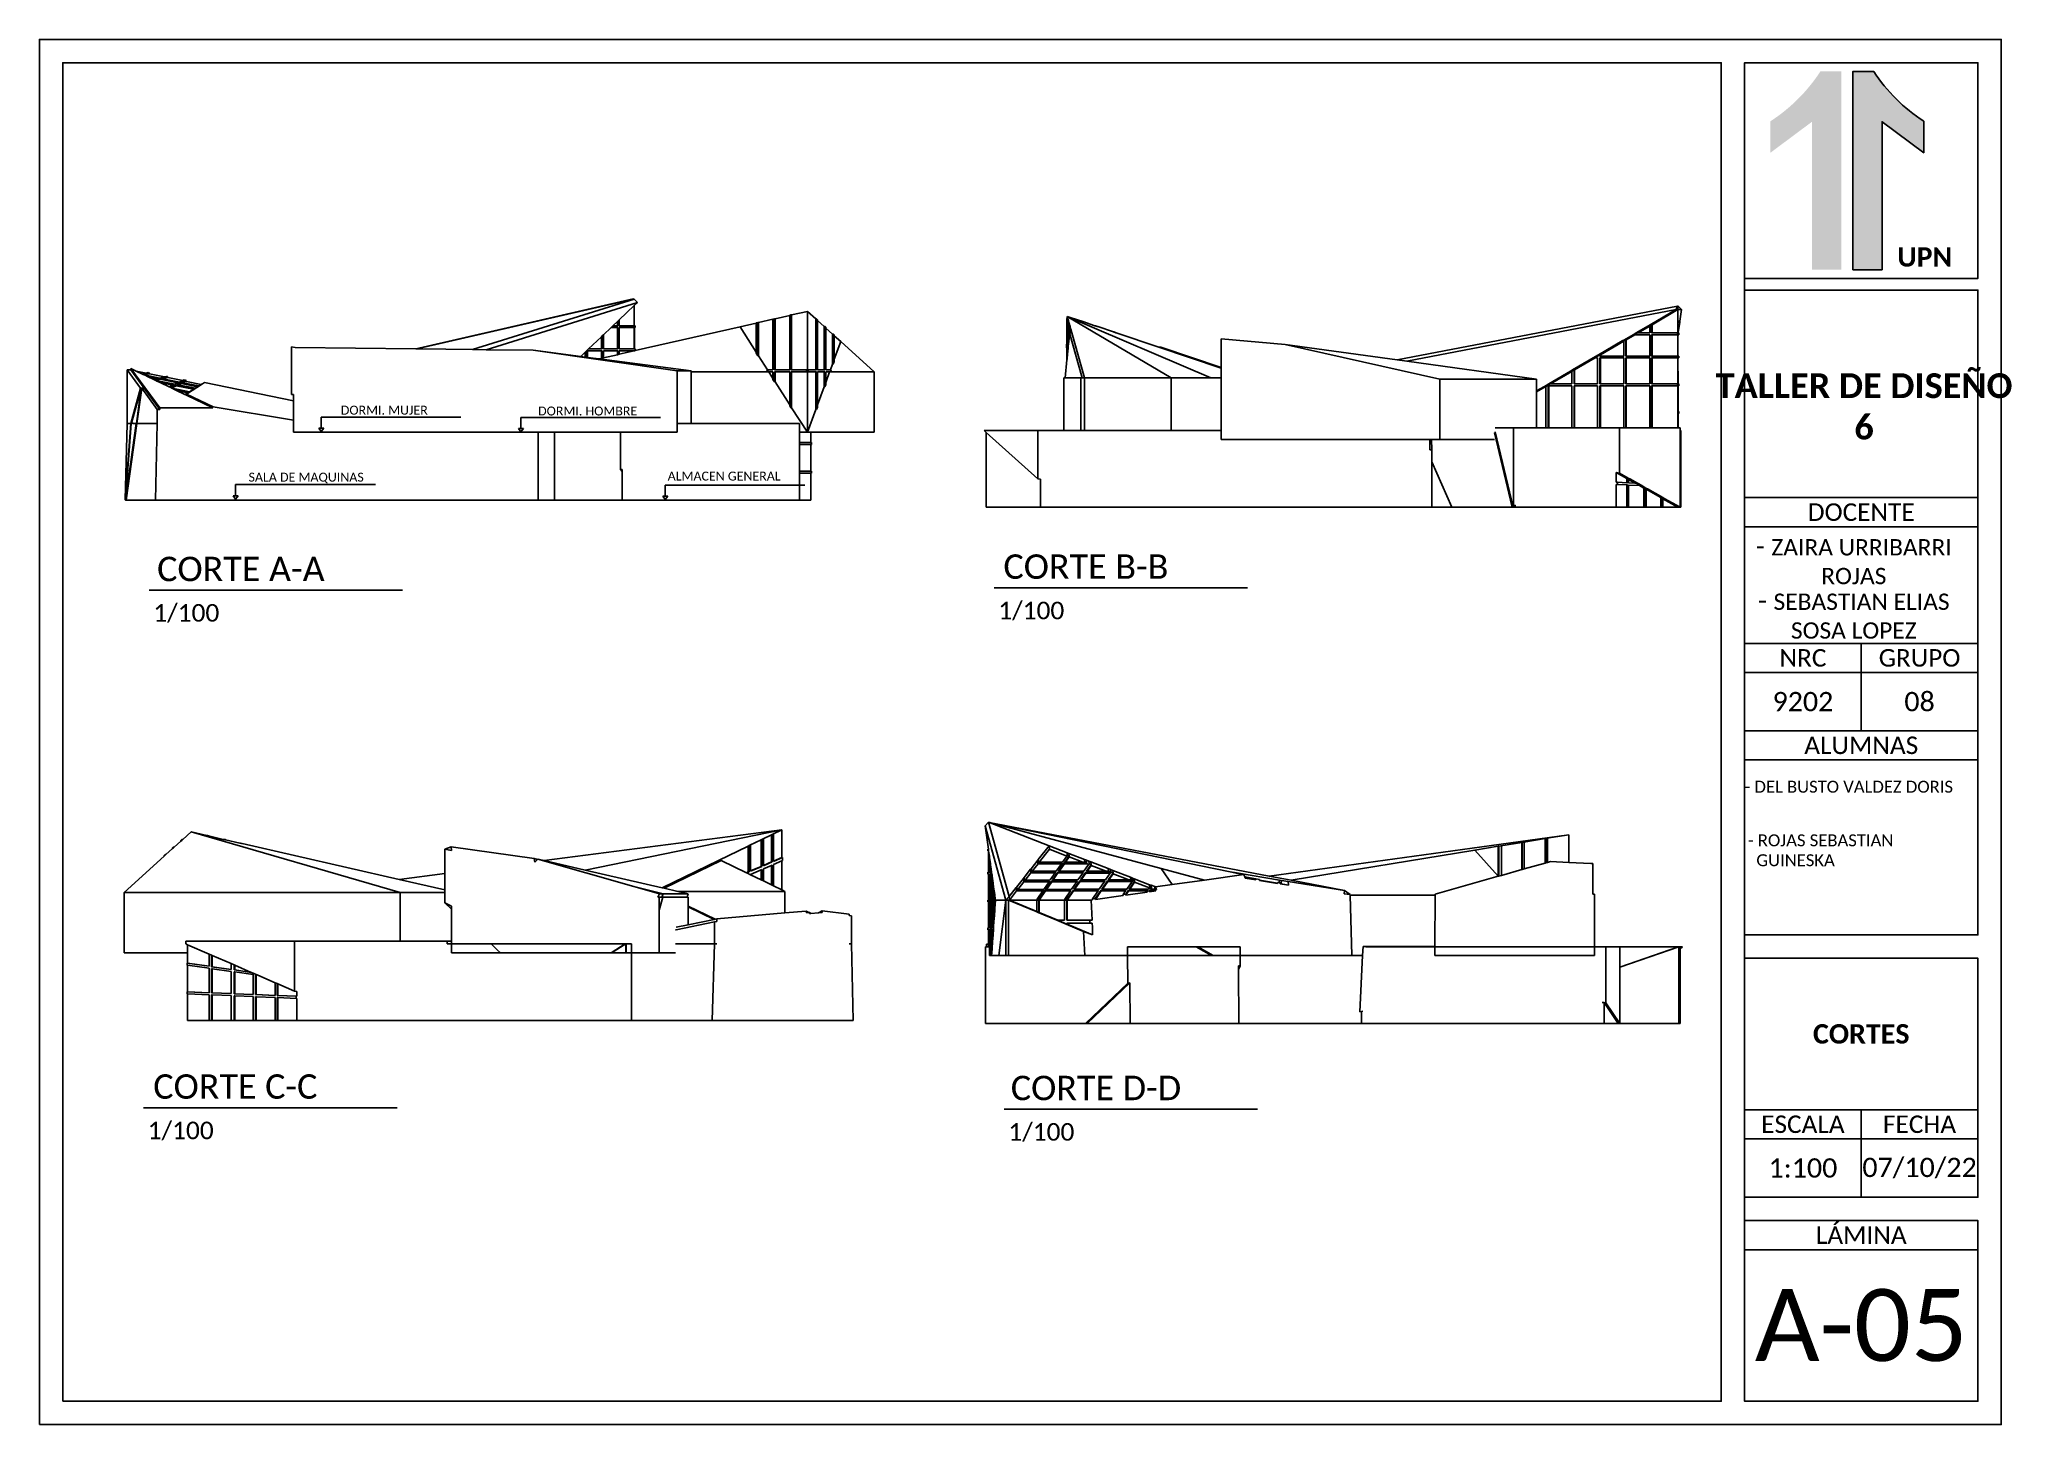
# Model space of a CAD drawing. Header units: millimetres. Extents: x 111 to 1506, y 14 to 566.
# Drawn here: x 982.5 to 1093.1, y 275.4 to 353.1 of the extents above; entities that cross this region are included whole.
import ezdxf

# ---------------------------------------------------------------- set-up
doc = ezdxf.new("R2010")
doc.units = ezdxf.units.MM
doc.linetypes.add('ACAD_ISO02W100', pattern=[15, 12, -3])
doc.layers.add('MUROS1', color=250, linetype='Continuous', lineweight=25)
doc.layers.add('SectionCutEdges', color=7, linetype='Continuous')
doc.styles.add('ROMANS', font='romans.shx')
doc.styles.get("Standard").update_dxf_attribs({"font": 'arial.ttf'})

msp = doc.modelspace()

# ---------------------------------------------------------------- texts
at = {"layer": 'MUROS1', "style": 'ROMANS'}
for s, width, gutter_width, insert, char_height, attachment_point in [('{\\fCandara|b1|i0|c0|p34;UPN}', 2.7421049, 20.84007, (1089.75918, 340.30672), 1.0788533, 9), ('{\\fCandara|b1|i0|c0|p34;TALLER DE DISEÑO\\P6}', 16.7697305, 26.85382, (1084.82509, 332.47225), 1.3901744, 5), ('{\\fCandara Light|b0|i0|c0|p34;DORMI. MUJER}', 9.197485, 16.5035, (1001.86869, 332.26312), 0.5006111, 5), ('{\\fCandara Light|b0|i0|c0|p34;DORMI. HOMBRE}', 15.1936548, 27.26272, (1013.26834, 332.2158), 0.5006111, 5), ('{\\fCandara Light|b0|i0|c0|p34;SALA DE MAQUINAS }', 9.1809462, 16.47382, (997.48714, 328.45799), 0.5006111, 5), ('{\\fCandara Light|b0|i0|c0|p34;ALMACEN GENERAL}', 15.1936548, 27.26272, (1020.92267, 328.56761), 0.5006111, 5), ('{\\fCandara|b0|i0|c0|p34;DOCENTE}', 8.3360274, 1.00032, (1084.66774, 326.54317), 0.9807757, 5), ('{\\fCandara Light|b0|i0|c0|p34;CORTE A-A}', 15.1936548, 27.26272, (993.83124, 323.35386), 1.3685746, 5), ('{\\fCandara Light|b0|i0|c0|p34;CORTE B-B}', 15.1936548, 27.26272, (1041.20159, 323.48625), 1.3685746, 5), ('{\\fCandara Light|b0|i0|c0|p34;- \\H0.875x;ZAIRA URRIBARRI ROJAS}', 11.6142777, 20.84007, (1084.25075, 323.8311), 1.0461608, 5), ('{\\fCandara Light|b0|i0|c0|p34;- \\H0.875x;SEBASTIAN ELIAS SOSA LOPEZ}', 11.6142777, 20.84007, (1084.25075, 320.77725), 1.0461608, 5), ('{\\fCandara Light|b0|i0|c0|p34;1/100}', 10.9221032, 19.59807, (990.76816, 320.8672), 0.9838129, 5), ('{\\fCandara Light|b0|i0|c0|p34;1/100}', 10.9221032, 19.59807, (1038.1385, 320.99958), 0.9838129, 5), ('{\\fCandara|b0|i0|c0|p34;NRC}', 3.2385781, 1.00032, (1081.39849, 318.37004), 0.9807757, 5), ('{\\fCandara|b0|i0|c0|p34;GRUPO}', 3.2385781, 1.00032, (1087.93699, 318.37004), 0.9807757, 5), ('{\\fCandara Light|b0|i0|c0|p34;9202}', 6.9828196, 20.84007, (1081.39849, 315.9181), 1.0788533, 5), ('{\\fCandara Light|b0|i0|c0|p34;08}', 6.9828196, 20.84007, (1087.93699, 315.9181), 1.0788533, 5), ('{\\fCandara|b0|i0|c0|p34;ALUMNAS}', 13.8826315, 1.00032, (1084.66774, 313.46616), 0.9807757, 5), ('\\pxql;{\\fCandara Light|b0|i0|c0|p34;- DEL BUSTO VALDEZ DORIS}', 12.9917346, 15.24028, (1084.62234, 311.1449), 0.6694226, 5), ('\\pxql;{\\fCandara Light|b0|i0|c0|p34;- ROJAS SEBASTIAN\\P  GUINESKA}', 12.8571547, 15.24028, (1084.74354, 307.5808), 0.6694226, 5), ('{\\fCandara|b1|i0|c0|p34;CORTES}', 18.3989422, 23.11628, (1084.66774, 297.28336), 1.0878987, 5), ('{\\fCandara Light|b0|i0|c0|p34;CORTE C-C}', 15.1936548, 27.26272, (993.518, 294.32921), 1.3685746, 5), ('{\\fCandara Light|b0|i0|c0|p34;CORTE D-D}', 15.1936548, 27.26272, (1041.76699, 294.24803), 1.3685746, 5), ('{\\fCandara Light|b0|i0|c0|p34;1/100}', 10.9221032, 19.59807, (990.45491, 291.84255), 0.9838129, 5), ('{\\fCandara Light|b0|i0|c0|p34;1/100}', 10.9221032, 19.59807, (1038.7039, 291.76137), 0.9838129, 5), ('{\\fCandara Light|b0|i0|c0|p34;ESCALA}', 8.3360274, 1.00032, (1081.39849, 292.21602), 0.9807757, 5), ('{\\fCandara Light|b0|i0|c0|p34;FECHA}', 8.3360274, 1.00032, (1087.93699, 292.21602), 0.9807757, 5), ('{\\fCandara Light|b0|i0|c0|p34;1:100}', 6.9828196, 20.84007, (1081.39849, 289.76408), 1.0788533, 5), ('{\\fCandara Light|b0|i0|c0|p34;07/10/22}', 6.9828196, 20.84007, (1087.93699, 289.76408), 1.0788533, 5), ('{\\fCandara Light|b0|i0|c0|p34;LÁMINA}', 8.3360274, 1.00032, (1084.66774, 286.00444), 0.9807757, 5)]:
    msp.add_mtext_dynamic_manual_height_columns(s, width=width, gutter_width=gutter_width, heights=[0], dxfattribs=dict(at, insert=insert, char_height=char_height, attachment_point=attachment_point))
at = {"layer": 'MUROS1', "insert": (1084.66774, 280.9371), "char_height": 4.0336831, "attachment_point": 5}
msp.add_mtext_dynamic_manual_height_columns('\\pxqc;{\\fCandara Light|b0|i0|c0|p34;A-05}', width=8.5469956, gutter_width=11.87083, heights=[0], dxfattribs=at)

# ---------------------------------------------------------------- hatches: boundary and pattern name
at = {"linetype": 'ACAD_ISO02W100', "true_color": 0x000000}
h = msp.add_hatch(dxfattribs=at)
h.set_pattern_fill('ANSI31', color=18, scale=0.1)
h.set_pattern_definition([(45, (4.79672, 3.78755), (-0.2245064, 0.2245064), [])])
h.paths.add_polyline_path([(998.48083, 331.25532), (998.20149, 331.25532), (998.33176, 331.0718)])
h = msp.add_hatch(dxfattribs=at)
h.set_pattern_fill('ANSI31', color=18, scale=0.1)
h.set_pattern_definition([(45, (15.99172, 3.76253), (-0.2245064, 0.2245064), [])])
h.paths.add_polyline_path([(1009.67582, 331.23029), (1009.39649, 331.23029), (1009.52676, 331.04678)])
h = msp.add_hatch(dxfattribs=at)
h.set_pattern_fill('ANSI31', color=18, scale=0.1)
h.paths.add_polyline_path([(993.53504, 327.28425), (993.6841, 327.46776), (993.40477, 327.46776)])
h = msp.add_hatch(dxfattribs=at)
h.set_pattern_fill('ANSI31', color=18, scale=0.1)
h.set_pattern_definition([(45, (24.08316, -0.02982), (-0.2245064, 0.2245064), [])])
h.paths.add_polyline_path([(1017.76727, 327.43794), (1017.48793, 327.43794), (1017.6182, 327.25443)])
at = {"layer": 'MUROS1'}
h = msp.add_hatch(color=256, dxfattribs=at)
h.dxf.hatch_style = 1
h.paths.add_polyline_path([(1085.83608, 348.44494), (1088.17276, 346.70246), (1088.17276, 348.46786, -0.104529847), (1085.37305, 351.25872), (1084.20146, 351.25872), (1084.20146, 340.14326), (1085.83608, 340.14326)])
h.paths.add_polyline_path([(1083.5476, 351.25872), (1082.37601, 351.25872, -0.104529847), (1079.5763, 348.46786), (1079.5763, 346.70246), (1081.91298, 348.44494), (1081.91298, 340.14326), (1083.5476, 340.14326)])

# ---------------------------------------------------------------- linework, layer by layer
for p, q in [((1015.82287, 338.50114), (1003.79807, 335.73948)), ((1015.82807, 338.48479), (1003.85221, 335.73437)), ((1015.87702, 338.49603), (1006.81644, 335.66489)), ((1015.82807, 338.48479), (1015.82287, 338.50114)), ((1015.87702, 338.49603), (1015.82807, 338.48479)), ((1015.87702, 338.49603), (1016.05595, 338.3045)), ((1016.05595, 338.3045), (1007.57883, 335.65567)), ((1014.9368, 337.23877), (1014.68919, 337.00297)), ((1014.97944, 337.27937), (1014.9368, 337.23877)), ((1014.9368, 337.00297), (1014.9368, 337.23877)), ((1015.04068, 337.33768), (1014.97944, 337.27937)), ((1014.97944, 337.00297), (1014.97944, 337.27937)), ((1015.88539, 338.14208), (1015.04068, 337.33768)), ((1015.04068, 337.00297), (1015.04068, 337.33768)), ((1015.8855, 338.14218), (1015.88539, 338.14208)), ((1015.88539, 337.00297), (1015.88539, 338.14208)), ((1016.05595, 338.3045), (1015.8855, 338.14218)), ((1015.88628, 337.00297), (1015.8855, 338.14218)), ((1023.65728, 337.36499), (1022.85426, 337.18194)), ((1023.73512, 337.39199), (1023.65728, 337.37424)), ((1023.65728, 337.37424), (1023.65728, 337.36499)), ((1023.65728, 337.36499), (1023.65728, 334.53187)), ((1023.73512, 337.39199), (1023.73512, 334.53187)), ((1023.77573, 337.39199), (1023.73512, 337.39199)), ((1024.60106, 337.58011), (1023.77573, 337.39199)), ((1023.77573, 337.39199), (1023.77573, 334.53187)), ((1024.66527, 337.60401), (1024.60106, 337.58937)), ((1024.60106, 337.58937), (1024.60106, 337.58011)), ((1024.60106, 337.58011), (1024.60106, 334.53187)), ((1024.66527, 337.60401), (1024.66527, 334.53187)), ((1024.70588, 337.60401), (1024.66527, 337.60401)), ((1025.58545, 337.8045), (1024.70588, 337.60401)), ((1024.70588, 337.60401), (1024.70588, 334.53187)), ((1025.58545, 337.8045), (1026.05446, 337.38075)), ((1025.58545, 334.53187), (1025.58545, 337.8045)), ((1026.05446, 337.38075), (1026.05446, 334.53187)), ((1026.05446, 337.38075), (1026.10215, 337.38075)), ((1026.10215, 337.38075), (1026.10215, 334.53187)), ((1026.10215, 337.38075), (1026.15293, 337.33487)), ((1026.15293, 337.29178), (1026.15293, 337.33487)), ((1026.15293, 337.29178), (1026.52346, 336.957)), ((1026.15293, 334.53187), (1026.15293, 337.29178)), ((1040.13844, 337.40926), (1040.14367, 337.39044)), ((1040.13844, 337.40926), (1040.13844, 335.97663)), ((1040.15673, 337.40926), (1040.13844, 337.40926)), ((1040.14367, 335.83874), (1040.14367, 337.39044)), ((1040.19364, 337.39044), (1040.14367, 337.39044)), ((1040.15673, 337.52329), (1040.89634, 337.275)), ((1040.15673, 337.52329), (1048.20921, 334.07329)), ((1040.15673, 337.52329), (1045.98465, 334.07329)), ((1040.15673, 337.52329), (1040.18841, 337.40926)), ((1040.15673, 337.40926), (1040.15673, 337.52329)), ((1040.18841, 337.40926), (1040.15673, 337.40926)), ((1040.17012, 337.29524), (1040.17685, 337.27101)), ((1040.17012, 337.29524), (1040.17012, 335.83874)), ((1040.19364, 337.29524), (1040.17012, 337.29524)), ((1040.17685, 335.71479), (1040.17685, 337.27101)), ((1040.22682, 337.27101), (1040.17685, 337.27101)), ((1040.18841, 337.40926), (1040.19364, 337.39044)), ((1040.19364, 337.39044), (1040.22009, 337.29524)), ((1040.19364, 337.29524), (1040.19364, 337.39044)), ((1040.22009, 337.29524), (1040.19364, 337.29524)), ((1040.22009, 337.29524), (1040.22682, 337.27101)), ((1040.22682, 337.27101), (1040.25176, 337.18121)), ((1040.22682, 337.18121), (1040.22682, 337.27101)), ((1040.89634, 337.275), (1040.99519, 337.24182)), ((1040.89634, 337.275), (1040.92481, 337.275)), ((1040.92481, 337.275), (1041.02366, 337.24182)), ((1040.99519, 337.24182), (1041.02366, 337.24182)), ((1040.99519, 337.24182), (1041.02366, 337.23226)), ((1041.02366, 337.24182), (1041.02366, 337.23226)), ((1041.02366, 337.23226), (1041.7108, 337.00159)), ((1074.36175, 338.09482), (1058.65805, 335.0902)), ((1074.28607, 337.90329), (1059.19592, 335.01606)), ((1074.28607, 337.90329), (1072.83691, 337.05829)), ((1074.39051, 337.90329), (1072.94135, 337.05829)), ((1074.36175, 338.09482), (1074.28607, 337.90329)), ((1074.39051, 337.90329), (1074.28607, 337.90329)), ((1074.36242, 338.09041), (1074.36175, 338.09482)), ((1074.409, 338.09993), (1074.36242, 338.09041)), ((1074.39051, 337.90329), (1074.36242, 338.09041)), ((1074.39051, 337.90329), (1074.409, 338.09993)), ((1074.39051, 337.90329), (1074.58952, 337.90352)), ((1074.39051, 336.60176), (1074.39051, 337.90329)), ((1074.39122, 337.2647), (1074.39051, 337.90329)), ((1074.39122, 337.2647), (1074.50039, 337.26483)), ((1074.39129, 337.19799), (1074.39122, 337.2647)), ((1074.58952, 337.90352), (1074.409, 338.09993)), ((1074.50039, 337.26483), (1074.49108, 337.1981)), ((1074.58952, 337.90352), (1074.50039, 337.26483)), ((1013.32242, 335.70145), (1014.04004, 336.38481)), ((1014.08268, 336.42541), (1014.04004, 336.38481)), ((1014.04004, 335.70145), (1014.04004, 336.38481)), ((1014.15332, 336.49268), (1014.08268, 336.42541)), ((1014.08268, 335.70145), (1014.08268, 336.42541)), ((1014.57998, 336.89897), (1014.15332, 336.49268)), ((1014.15332, 335.70145), (1014.15332, 336.49268)), ((1014.68919, 337.00297), (1014.57998, 336.89897)), ((1014.57998, 336.89897), (1014.9368, 336.89897)), ((1014.68919, 337.00297), (1014.9368, 337.00297)), ((1014.9368, 337.00297), (1014.97944, 337.00297)), ((1014.9368, 335.70145), (1014.9368, 336.89897)), ((1014.9368, 336.89897), (1014.97944, 336.89897)), ((1014.97944, 335.70145), (1014.97944, 336.89897)), ((1015.04068, 337.00297), (1015.88539, 337.00297)), ((1015.04068, 335.70145), (1015.04068, 336.89897)), ((1015.04068, 336.89897), (1015.88539, 336.89897)), ((1015.88539, 337.00297), (1015.88628, 337.00297)), ((1015.88539, 335.70145), (1015.88539, 336.89897)), ((1015.88539, 336.89897), (1015.88635, 336.89897)), ((1015.88628, 337.00297), (1015.92803, 337.00297)), ((1015.88716, 335.70145), (1015.88635, 336.89897)), ((1015.88635, 336.89897), (1015.92803, 336.89897)), ((1015.92803, 336.89897), (1015.92803, 337.00297)), ((1021.81034, 336.94399), (1015.92803, 335.60315)), ((1022.7135, 337.14986), (1021.81034, 336.94399)), ((1022.7135, 335.5278), (1021.81034, 336.94399)), ((1022.81365, 337.18194), (1022.7135, 337.15911)), ((1022.7135, 337.15911), (1022.7135, 337.14986)), ((1022.7135, 337.14986), (1022.7135, 335.5278)), ((1022.81365, 337.18194), (1022.81365, 335.30709)), ((1022.85426, 337.18194), (1022.81365, 337.18194)), ((1022.85426, 337.18194), (1022.85426, 335.30709)), ((1026.52346, 336.957), (1026.52346, 334.53187)), ((1026.52346, 336.957), (1026.57116, 336.957)), ((1026.57116, 336.957), (1026.57116, 334.53187)), ((1026.57116, 336.957), (1026.61855, 336.91418)), ((1026.61855, 336.87109), (1026.61855, 336.91418)), ((1026.61855, 336.87109), (1026.99247, 336.53325)), ((1026.61855, 334.53187), (1026.61855, 336.87109)), ((1026.99247, 336.53325), (1026.99247, 334.83825)), ((1026.99247, 336.53325), (1027.04016, 336.53325)), ((1027.04016, 336.53325), (1027.04016, 334.83825)), ((1027.04016, 336.53325), (1027.09638, 336.48246)), ((1027.09638, 336.43937), (1027.09638, 336.48246)), ((1027.09638, 336.43937), (1027.46147, 336.1095)), ((1027.09638, 335.11991), (1027.09638, 336.43937)), ((1027.09638, 335.11991), (1027.46147, 336.1095)), ((1027.46147, 336.1095), (1029.3375, 334.4145)), ((1040.2018, 335.72543), (1040.2018, 337.18121)), ((1040.2018, 337.18121), (1040.20704, 337.16234)), ((1040.22682, 337.18121), (1040.2018, 337.18121)), ((1040.20704, 335.77794), (1040.20704, 337.16234)), ((1040.25701, 337.16234), (1040.20704, 337.16234)), ((1040.25176, 337.18121), (1040.22682, 337.18121)), ((1040.23348, 337.06718), (1040.23849, 337.04914)), ((1040.23348, 337.06718), (1040.23348, 336.04266)), ((1040.25701, 337.06718), (1040.23348, 337.06718)), ((1040.23849, 336.09286), (1040.23849, 337.04914)), ((1040.28846, 337.04914), (1040.23849, 337.04914)), ((1040.23849, 336.09286), (1040.28846, 336.5932)), ((1040.25176, 337.18121), (1040.25701, 337.16234)), ((1040.25701, 337.16234), (1040.28344, 337.06718)), ((1040.25701, 337.06718), (1040.25701, 337.16234)), ((1040.28344, 337.06718), (1040.25701, 337.06718)), ((1040.28344, 337.06718), (1040.28846, 337.04914)), ((1040.28846, 337.04914), (1040.31512, 336.95315)), ((1040.28846, 336.5932), (1040.28846, 337.04914)), ((1040.28846, 336.5932), (1040.29024, 336.61107)), ((1040.29024, 336.61107), (1040.99527, 334.07329)), ((1040.31512, 336.61107), (1040.29024, 336.61107)), ((1040.31512, 336.95315), (1040.3204, 336.93416)), ((1040.31512, 336.95315), (1040.31512, 336.61107)), ((1040.3204, 336.61107), (1040.31512, 336.61107)), ((1040.3204, 336.93416), (1040.3468, 336.83913)), ((1040.3204, 336.61107), (1040.3204, 336.93416)), ((1040.3468, 336.61107), (1040.3204, 336.61107)), ((1040.3468, 336.83913), (1040.3468, 336.61107)), ((1040.3468, 336.83913), (1040.35335, 336.81553)), ((1040.35335, 336.61107), (1040.3468, 336.61107)), ((1040.35335, 336.81553), (1040.41016, 336.61107)), ((1040.35335, 336.61107), (1040.35335, 336.81553)), ((1040.41016, 336.61107), (1040.35335, 336.61107)), ((1040.41016, 336.61107), (1041.11519, 334.07329)), ((1041.7108, 337.00159), (1041.83366, 336.96034)), ((1041.7108, 337.00159), (1041.73926, 337.00159)), ((1041.73926, 337.00159), (1041.86212, 336.96034)), ((1041.83366, 336.96034), (1041.86212, 336.96034)), ((1041.83366, 336.96034), (1041.86212, 336.95079)), ((1041.86212, 336.96034), (1041.86212, 336.95079)), ((1041.86212, 336.95079), (1042.7409, 336.65578)), ((1042.7409, 336.65578), (1042.87409, 336.61107)), ((1042.7409, 336.65578), (1042.76936, 336.65578)), ((1042.76936, 336.65578), (1042.90255, 336.61107)), ((1042.87409, 336.61107), (1042.90255, 336.61107)), ((1042.87409, 336.61107), (1042.90255, 336.60152)), ((1042.90255, 336.61107), (1042.90255, 336.60152)), ((1042.90255, 336.60152), (1045.29524, 335.79829)), ((1071.27239, 336.14602), (1069.9386, 335.36829)), ((1071.35072, 336.1308), (1070.04304, 335.36829)), ((1071.38776, 336.21329), (1071.27239, 336.14602)), ((1071.35072, 336.14602), (1071.27239, 336.14602)), ((1071.46609, 336.21329), (1071.35072, 336.14602)), ((1071.35072, 336.1308), (1071.35072, 336.14602)), ((1071.35072, 335.30024), (1071.35072, 336.1308)), ((1071.87562, 336.49776), (1071.38776, 336.21329)), ((1071.46609, 336.21329), (1071.38776, 336.21329)), ((1071.4922, 336.21329), (1071.46609, 336.21329)), ((1071.46609, 335.30024), (1071.46609, 336.21329)), ((1071.98006, 336.49776), (1071.4922, 336.21329)), ((1071.4922, 335.30024), (1071.4922, 336.21329)), ((1072.05398, 336.60176), (1071.87562, 336.49776)), ((1071.95395, 336.49776), (1071.87562, 336.49776)), ((1072.13231, 336.60176), (1071.95395, 336.49776)), ((1071.95395, 336.49776), (1071.98006, 336.49776)), ((1071.98006, 336.49776), (1072.81524, 336.49776)), ((1072.73691, 336.99998), (1072.05398, 336.60176)), ((1072.13231, 336.60176), (1072.05398, 336.60176)), ((1072.15842, 336.60176), (1072.13231, 336.60176)), ((1072.81524, 336.98475), (1072.15842, 336.60176)), ((1072.15842, 336.60176), (1072.81524, 336.60176)), ((1072.83691, 337.05829), (1072.73691, 336.99998)), ((1072.81524, 336.99998), (1072.73691, 336.99998)), ((1072.91524, 337.05829), (1072.81524, 336.99998)), ((1072.81524, 336.98475), (1072.81524, 336.99998)), ((1072.81524, 336.60176), (1072.81524, 336.98475)), ((1072.81524, 335.30024), (1072.81524, 336.49776)), ((1072.91524, 337.05829), (1072.83691, 337.05829)), ((1072.94135, 337.05829), (1072.91524, 337.05829)), ((1072.91524, 336.60176), (1072.91524, 337.05829)), ((1072.94135, 336.60176), (1072.91524, 336.60176)), ((1072.91524, 335.30024), (1072.91524, 336.49776)), ((1072.91524, 336.49776), (1072.94135, 336.49776)), ((1072.94135, 336.60176), (1072.94135, 337.05829)), ((1072.94135, 336.60176), (1074.3644, 336.60176)), ((1072.94135, 335.30024), (1072.94135, 336.49776)), ((1072.94135, 336.49776), (1074.3644, 336.49776)), ((1074.39051, 336.60176), (1074.3644, 336.60176)), ((1074.3644, 336.49776), (1074.3644, 336.60176)), ((1074.39051, 336.49776), (1074.3644, 336.49776)), ((1074.39051, 336.49776), (1074.39051, 336.60176)), ((1074.39051, 336.60176), (1074.39195, 336.60176)), ((1074.39051, 335.30024), (1074.39051, 336.49776)), ((1074.39051, 336.49776), (1074.39207, 336.49776)), ((1074.39129, 337.19799), (1074.49108, 337.1981)), ((1074.39194, 336.61587), (1074.39129, 337.19799)), ((1074.39194, 336.61587), (1074.40983, 336.61589)), ((1074.39195, 336.60176), (1074.39194, 336.61587)), ((1074.39195, 336.60176), (1074.40786, 336.60178)), ((1074.39207, 336.49776), (1074.39195, 336.60176)), ((1074.39207, 336.49776), (1074.44174, 336.49782)), ((1074.39207, 336.49737), (1074.39207, 336.49776)), ((1074.3933, 336.49738), (1074.39207, 336.49737)), ((1074.39207, 336.4962), (1074.39207, 336.49737)), ((1074.39207, 336.4962), (1074.39313, 336.4962)), ((1074.39208, 336.48867), (1074.39207, 336.4962)), ((1074.39313, 336.4962), (1074.39208, 336.48867)), ((1074.3934, 335.30197), (1074.39208, 336.48867)), ((1074.3933, 336.49738), (1074.39313, 336.4962)), ((1074.44174, 336.49782), (1074.3933, 336.49738)), ((1074.40983, 336.61589), (1074.40786, 336.60178)), ((1074.40786, 336.60178), (1074.44162, 336.60182)), ((1074.49108, 337.1981), (1074.40983, 336.61589)), ((1074.44174, 336.49782), (1074.44162, 336.60182)), ((1003.79807, 335.73948), (1003.64045, 335.70328)), ((1003.81023, 335.70123), (1003.79807, 335.73948)), ((1003.82155, 335.70109), (1003.85221, 335.73437)), ((1010.21378, 335.62382), (1012.8782, 335.27843)), ((1013.13776, 335.5256), (1012.8782, 335.27843)), ((1012.8782, 335.27843), (1013.13776, 335.24478)), ((1013.1804, 335.56621), (1013.13776, 335.5256)), ((1013.13776, 335.24478), (1013.13776, 335.5256)), ((1013.13776, 335.24478), (1013.1804, 335.23926)), ((1013.32242, 335.70145), (1013.1804, 335.56621)), ((1013.1804, 335.23926), (1013.1804, 335.56621)), ((1013.1804, 335.23926), (1013.26596, 335.22816)), ((1013.26596, 335.22816), (1013.26596, 335.59745)), ((1013.26596, 335.59745), (1014.04004, 335.59745)), ((1013.26596, 335.22816), (1013.91428, 335.14412)), ((1013.32242, 335.70145), (1014.04004, 335.70145)), ((1014.04004, 335.17279), (1013.91428, 335.14412)), ((1013.91428, 335.14412), (1019.07999, 334.4745)), ((1014.04004, 335.70145), (1014.08268, 335.70145)), ((1014.04004, 335.17279), (1014.04004, 335.59745)), ((1014.04004, 335.59745), (1014.08268, 335.59745)), ((1014.08268, 335.18251), (1014.04004, 335.17279)), ((1014.08268, 335.18251), (1014.08268, 335.59745)), ((1014.15332, 335.19861), (1014.08268, 335.18251)), ((1014.15332, 335.70145), (1014.9368, 335.70145)), ((1014.15332, 335.19861), (1014.15332, 335.59745)), ((1014.15332, 335.59745), (1014.9368, 335.59745)), ((1014.9368, 335.3772), (1014.15332, 335.19861)), ((1014.9368, 335.70145), (1014.97944, 335.70145)), ((1014.9368, 335.3772), (1014.9368, 335.59745)), ((1014.9368, 335.59745), (1014.97944, 335.59745)), ((1014.97944, 335.38692), (1014.9368, 335.3772)), ((1014.97944, 335.38692), (1014.97944, 335.59745)), ((1015.04068, 335.40088), (1014.97944, 335.38692)), ((1015.04068, 335.70145), (1015.88539, 335.70145)), ((1015.04068, 335.40088), (1015.04068, 335.59745)), ((1015.04068, 335.59745), (1015.88539, 335.59745)), ((1015.88539, 335.59343), (1015.04068, 335.40088)), ((1015.88539, 335.70145), (1015.88716, 335.70145)), ((1015.88539, 335.59745), (1015.88723, 335.59745)), ((1015.88539, 335.59343), (1015.88539, 335.59745)), ((1015.88723, 335.59385), (1015.88539, 335.59343)), ((1015.88716, 335.70145), (1015.92803, 335.70145)), ((1015.88723, 335.59385), (1015.88723, 335.59745)), ((1015.88723, 335.59745), (1015.90303, 335.59745)), ((1015.90303, 335.59745), (1015.88723, 335.59385)), ((1015.92803, 335.60315), (1015.90303, 335.59745)), ((1015.92803, 335.70145), (1015.92803, 335.60315)), ((1022.7135, 335.5278), (1022.7135, 335.46411)), ((1022.81365, 335.30709), (1022.7135, 335.46411)), ((1022.85426, 335.30709), (1022.81365, 335.30709)), ((1023.34865, 334.53187), (1022.85426, 335.30709)), ((1027.09638, 334.99063), (1027.09638, 335.11991)), ((1040.13844, 335.09099), (1040.03681, 334.07329)), ((1040.10676, 335.97663), (1040.13844, 335.85828)), ((1040.10676, 335.79829), (1040.10676, 335.97663)), ((1040.13844, 335.97663), (1040.10676, 335.97663)), ((1040.10676, 335.79829), (1040.13844, 335.68426)), ((1040.13844, 335.97663), (1040.13844, 335.85828)), ((1040.13844, 335.68426), (1040.13844, 335.09099)), ((1040.13844, 335.09099), (1040.14367, 335.14336)), ((1040.14367, 335.83874), (1040.17012, 335.73993)), ((1040.17012, 335.83874), (1040.14367, 335.83874)), ((1040.14367, 335.14336), (1040.14367, 335.66544)), ((1040.14367, 335.66544), (1040.17012, 335.57024)), ((1040.17012, 335.40821), (1040.14367, 335.14336)), ((1040.17012, 335.83874), (1040.17012, 335.73993)), ((1040.17012, 335.57024), (1040.17012, 335.40821)), ((1040.17012, 335.40821), (1040.17685, 335.47561)), ((1040.17685, 335.71479), (1040.19425, 335.6498)), ((1040.20074, 335.71479), (1040.17685, 335.71479)), ((1040.17685, 335.47561), (1040.17685, 335.54601)), ((1040.17685, 335.54601), (1040.18202, 335.52739)), ((1040.17685, 335.47561), (1040.18202, 335.52739)), ((1040.18202, 335.52739), (1040.19425, 335.6498)), ((1040.20074, 335.71479), (1040.19425, 335.6498)), ((1040.20074, 335.71479), (1040.2018, 335.72543)), ((1040.2018, 335.72543), (1040.20704, 335.77794)), ((1040.20704, 335.77794), (1040.23348, 336.04266)), ((1040.23348, 336.04266), (1040.23849, 336.09286)), ((1045.29524, 335.79829), (1048.7797, 334.62856)), ((1045.29524, 335.79829), (1045.40909, 335.79829)), ((1045.40909, 335.79829), (1048.7797, 334.66678)), ((1052.36631, 335.95742), (1058.65805, 335.0902)), ((1058.65805, 335.0902), (1059.19592, 335.01606)), ((1059.19592, 335.01606), (1066.47102, 334.01329)), ((1069.64353, 335.19624), (1068.48944, 334.52329)), ((1069.74798, 335.19624), (1068.59388, 334.52329)), ((1069.9386, 335.36829), (1069.64353, 335.19624)), ((1069.72187, 335.19624), (1069.64353, 335.19624)), ((1070.01693, 335.36829), (1069.72187, 335.19624)), ((1069.72187, 335.19624), (1069.74798, 335.19624)), ((1069.74798, 335.19624), (1069.8772, 335.19624)), ((1069.8772, 333.74329), (1069.8772, 335.19624)), ((1070.01693, 335.36829), (1069.9386, 335.36829)), ((1070.04304, 335.36829), (1070.01693, 335.36829)), ((1070.01693, 335.30024), (1070.01693, 335.36829)), ((1070.04304, 335.30024), (1070.01693, 335.30024)), ((1070.01693, 333.74329), (1070.01693, 335.19624)), ((1070.01693, 335.19624), (1070.04304, 335.19624)), ((1070.04304, 335.30024), (1070.04304, 335.36829)), ((1070.04304, 335.30024), (1071.35072, 335.30024)), ((1070.04304, 335.19624), (1071.35072, 335.19624)), ((1070.04304, 333.74329), (1070.04304, 335.19624)), ((1071.35072, 333.74329), (1071.35072, 335.19624)), ((1071.4922, 335.30024), (1071.46609, 335.30024)), ((1071.46609, 333.74329), (1071.46609, 335.19624)), ((1071.46609, 335.19624), (1071.4922, 335.19624)), ((1071.4922, 335.30024), (1072.81524, 335.30024)), ((1071.4922, 335.19624), (1072.81524, 335.19624)), ((1071.4922, 333.74329), (1071.4922, 335.19624)), ((1072.81524, 333.74329), (1072.81524, 335.19624)), ((1072.94135, 335.30024), (1072.91524, 335.30024)), ((1072.91524, 333.74329), (1072.91524, 335.19624)), ((1072.91524, 335.19624), (1072.94135, 335.19624)), ((1072.94135, 335.30024), (1074.3644, 335.30024)), ((1072.94135, 333.74329), (1072.94135, 335.19624)), ((1072.94135, 335.19624), (1074.3644, 335.19624)), ((1074.39051, 335.30024), (1074.3644, 335.30024)), ((1074.3644, 335.29985), (1074.3644, 335.30024)), ((1074.39051, 335.29985), (1074.3644, 335.29985)), ((1074.3644, 335.19624), (1074.3644, 335.29985)), ((1074.39051, 335.19624), (1074.3644, 335.19624)), ((1074.39051, 335.29985), (1074.39051, 335.30024)), ((1074.3934, 335.30024), (1074.39051, 335.29985)), ((1074.39051, 335.30024), (1074.3934, 335.30024)), ((1074.39051, 335.19624), (1074.39051, 335.29985)), ((1074.39051, 335.19624), (1074.39351, 335.19624)), ((1074.39051, 333.74329), (1074.39051, 335.19624)), ((1074.3934, 335.30197), (1074.44307, 335.3003)), ((1074.3934, 335.30024), (1074.3934, 335.30197)), ((1074.3934, 335.30024), (1074.44307, 335.3003)), ((1074.39351, 335.19624), (1074.3934, 335.30024)), ((1074.44318, 335.1963), (1074.39351, 335.19585)), ((1074.39351, 335.19624), (1074.44318, 335.1963)), ((1074.39351, 335.19585), (1074.39351, 335.19624)), ((1074.39513, 333.74329), (1074.39351, 335.19585)), ((1074.44318, 335.1963), (1074.44307, 335.3003)), ((987.65665, 334.5245), (987.4476, 334.5245)), ((987.4476, 334.5245), (988.20077, 333.4945)), ((987.4476, 334.5245), (987.4476, 331.5245)), ((987.6542, 334.60884), (989.27823, 332.38787)), ((987.65665, 334.5245), (987.6542, 334.60884)), ((987.6542, 334.60884), (987.95783, 334.46234)), ((987.65665, 334.5245), (988.40982, 333.4945)), ((987.95783, 334.46234), (988.51769, 334.34678)), ((987.95783, 334.46234), (988.30732, 334.2937)), ((988.51769, 334.34678), (988.30732, 334.2937)), ((988.30732, 334.2937), (988.34819, 334.27398)), ((988.69371, 334.36116), (988.34819, 334.27398)), ((988.34819, 334.27398), (988.41267, 334.24287)), ((988.68646, 334.31194), (988.41267, 334.24287)), ((988.41267, 334.24287), (988.41523, 334.24164)), ((989.28253, 334.06656), (988.41523, 334.24164)), ((988.41523, 334.24164), (988.45924, 334.2204)), ((988.45924, 334.2204), (989.253, 334.05912)), ((988.45924, 334.2204), (988.64071, 334.13284)), ((988.62825, 334.37467), (988.51769, 334.34678)), ((988.62825, 334.37467), (988.69371, 334.36116)), ((988.64071, 334.13284), (989.14172, 334.03104)), ((988.64071, 334.13284), (988.95127, 333.98299)), ((988.68646, 334.31194), (988.68719, 334.31696)), ((988.68646, 334.31194), (988.71151, 334.31194)), ((988.68646, 334.31194), (988.71151, 334.30677)), ((988.68719, 334.31696), (988.69371, 334.36116)), ((988.68719, 334.31696), (988.71151, 334.31194)), ((988.71151, 334.31194), (988.71151, 334.30677)), ((988.71151, 334.30677), (989.54925, 334.13386)), ((989.14172, 334.03104), (988.95127, 333.98299)), ((988.95127, 333.98299), (988.99104, 333.9638)), ((989.31716, 334.04608), (988.99104, 333.9638)), ((989.05552, 333.93268), (988.99104, 333.9638)), ((989.30991, 333.99686), (989.05552, 333.93268)), ((989.05552, 333.93268), (989.05633, 333.93229)), ((990.12603, 333.72127), (989.05633, 333.93229)), ((989.05633, 333.93229), (989.11945, 333.90184)), ((989.11945, 333.90184), (990.0943, 333.7068)), ((989.11945, 333.90184), (989.29883, 333.81528)), ((989.253, 334.05912), (989.14172, 334.03104)), ((989.54925, 334.13386), (989.28253, 334.06656)), ((989.30991, 333.99686), (989.31716, 334.04608)), ((989.30991, 333.99686), (990.29254, 333.79721)), ((989.31716, 334.04608), (990.36943, 333.83227)), ((989.72351, 334.1486), (989.34687, 334.05358)), ((989.45121, 334.03252), (989.34687, 334.05358)), ((989.71626, 334.09939), (989.45121, 334.03252)), ((990.39207, 333.8426), (989.45121, 334.03252)), ((989.6598, 334.16175), (989.54925, 334.13386)), ((989.6598, 334.16175), (989.72351, 334.1486)), ((989.71626, 334.09939), (989.717, 334.10441)), ((989.71626, 334.09939), (989.74131, 334.09939)), ((989.71626, 334.09939), (989.74131, 334.09422)), ((989.717, 334.10441), (989.72351, 334.1486)), ((989.717, 334.10441), (989.74131, 334.09939)), ((989.74131, 334.09939), (989.74131, 334.09422)), ((989.74131, 334.09422), (990.56914, 333.92335)), ((990.56914, 333.92335), (990.39207, 333.8426)), ((990.75331, 333.93605), (990.507, 333.8194)), ((990.64569, 333.95826), (990.56914, 333.92335)), ((990.74606, 333.88683), (990.57478, 333.80572)), ((990.64569, 333.95826), (990.75331, 333.93605)), ((990.74606, 333.88683), (990.7468, 333.89185)), ((990.74606, 333.88683), (990.77112, 333.88683)), ((990.74606, 333.88683), (990.77112, 333.88166)), ((990.7468, 333.89185), (990.75331, 333.93605)), ((990.7468, 333.89185), (990.77112, 333.88683)), ((990.77112, 333.88683), (990.77112, 333.88166)), ((1019.07999, 334.4745), (1018.27901, 334.4745)), ((1019.07999, 334.4145), (1019.07999, 334.4745)), ((1019.07999, 334.4145), (1023.38289, 334.4145)), ((1019.07999, 331.5245), (1019.07999, 334.4145)), ((1023.38289, 334.4145), (1023.30804, 334.53187)), ((1023.34865, 334.53187), (1023.30804, 334.53187)), ((1023.65728, 334.53187), (1023.34865, 334.53187)), ((1023.38289, 334.4145), (1023.4235, 334.4145)), ((1023.65728, 334.04793), (1023.4235, 334.4145)), ((1023.4235, 334.4145), (1023.65728, 334.4145)), ((1023.65728, 334.4145), (1023.65728, 334.04793)), ((1023.65728, 334.04793), (1023.65728, 333.98424)), ((1023.73512, 333.8622), (1023.65728, 333.98424)), ((1023.77573, 334.53187), (1023.73512, 334.53187)), ((1023.73512, 334.4145), (1023.73512, 333.8622)), ((1023.73512, 334.4145), (1023.77573, 334.4145)), ((1024.60106, 334.53187), (1023.77573, 334.53187)), ((1023.77573, 334.4145), (1023.77573, 333.8622)), ((1023.77573, 334.4145), (1024.60106, 334.4145)), ((1024.60106, 334.4145), (1024.60106, 332.56806)), ((1024.70588, 334.53187), (1024.66527, 334.53187)), ((1024.66527, 334.4145), (1024.66527, 332.40369)), ((1024.66527, 334.4145), (1024.70588, 334.4145)), ((1025.54484, 334.53187), (1024.70588, 334.53187)), ((1024.70588, 334.4145), (1024.70588, 332.40369)), ((1024.70588, 334.4145), (1025.54484, 334.4145)), ((1025.54484, 334.4145), (1025.54484, 334.53187)), ((1025.58545, 334.53187), (1025.54484, 334.53187)), ((1025.58545, 334.4145), (1025.54484, 334.4145)), ((1025.58545, 334.4145), (1025.58545, 334.53187)), ((1025.58545, 334.53187), (1025.63314, 334.53187)), ((1025.58545, 331.0245), (1025.58545, 334.4145)), ((1025.58545, 334.4145), (1025.63314, 334.4145)), ((1025.63314, 334.4145), (1025.63314, 334.53187)), ((1026.05446, 334.53187), (1025.63314, 334.53187)), ((1025.63314, 334.4145), (1026.05446, 334.4145)), ((1026.10215, 334.53187), (1026.05446, 334.53187)), ((1026.05446, 334.4145), (1026.05446, 332.29575)), ((1026.05446, 334.4145), (1026.10215, 334.4145)), ((1026.10215, 334.4145), (1026.10215, 332.29575)), ((1026.52346, 334.53187), (1026.15293, 334.53187)), ((1026.15293, 334.4145), (1026.52346, 334.4145)), ((1026.15293, 332.56266), (1026.15293, 334.4145)), ((1026.57116, 334.53187), (1026.52346, 334.53187)), ((1026.52346, 334.4145), (1026.52346, 333.567)), ((1026.52346, 334.4145), (1026.57116, 334.4145)), ((1026.57116, 334.4145), (1026.57116, 333.567)), ((1026.87943, 334.53187), (1026.61855, 334.53187)), ((1026.61855, 333.82474), (1026.83613, 334.4145)), ((1026.61855, 334.4145), (1026.83613, 334.4145)), ((1026.61855, 333.82474), (1026.61855, 334.4145)), ((1026.83613, 334.4145), (1026.88383, 334.4145)), ((1026.87943, 334.53187), (1026.99247, 334.83825)), ((1026.92713, 334.53187), (1026.87943, 334.53187)), ((1026.88383, 334.4145), (1026.92713, 334.53187)), ((1026.88383, 334.4145), (1029.3375, 334.4145)), ((1026.99247, 334.83825), (1027.04016, 334.83825)), ((1027.04016, 334.83825), (1027.09638, 334.99063)), ((1029.3375, 331.0245), (1029.3375, 334.4145)), ((1039.95687, 331.12329), (1039.95687, 334.07329)), ((1040.03681, 334.07329), (1039.95687, 334.07329)), ((1040.91533, 334.07329), (1040.03681, 334.07329)), ((1040.91533, 331.12329), (1040.91533, 334.07329)), ((1040.99527, 334.07329), (1040.91533, 334.07329)), ((1041.11519, 334.07329), (1040.99527, 334.07329)), ((1041.11519, 331.12329), (1041.11519, 334.07329)), ((1045.98465, 334.07329), (1041.11519, 334.07329)), ((1045.98465, 331.12329), (1045.98465, 334.07329)), ((1048.20921, 334.07329), (1045.98465, 334.07329)), ((1048.7797, 334.07329), (1048.20921, 334.07329)), ((1061.051, 334.01329), (1066.47102, 334.01329)), ((1066.47102, 333.34635), (1066.47102, 334.01329)), ((1068.37065, 334.45402), (1067.15176, 333.74329)), ((1068.44898, 334.4388), (1067.2562, 333.74329)), ((1068.48944, 334.52329), (1068.37065, 334.45402)), ((1068.44898, 334.45402), (1068.37065, 334.45402)), ((1068.56777, 334.52329), (1068.44898, 334.45402)), ((1068.44898, 334.4388), (1068.44898, 334.45402)), ((1068.44898, 333.74329), (1068.44898, 334.4388)), ((1068.56777, 334.52329), (1068.48944, 334.52329)), ((1068.59388, 334.52329), (1068.56777, 334.52329)), ((1068.56777, 333.74329), (1068.56777, 334.52329)), ((1068.59388, 333.74329), (1068.59388, 334.52329)), ((987.65142, 331.5245), (988.20077, 333.4945)), ((987.69219, 331.52813), (988.24052, 333.4945)), ((987.97406, 331.5245), (988.24052, 333.4945)), ((988.00387, 331.5245), (988.27034, 333.4945)), ((988.20077, 333.4945), (988.24052, 333.4945)), ((988.27034, 333.4945), (988.24052, 333.4945)), ((988.40982, 333.4945), (988.27034, 333.4945)), ((988.27034, 333.4945), (989.138, 332.30791)), ((988.40982, 333.4945), (989.28221, 332.30144)), ((989.29883, 333.81528), (990.01708, 333.67158)), ((989.80093, 333.57301), (989.29883, 333.81528)), ((990.01708, 333.67158), (989.80093, 333.57301)), ((989.89295, 333.52861), (989.80093, 333.57301)), ((990.21727, 333.6822), (989.89295, 333.52861)), ((989.89295, 333.52861), (989.94084, 333.5055)), ((990.21002, 333.63298), (989.94084, 333.5055)), ((989.94084, 333.5055), (989.96784, 333.49248)), ((989.96784, 333.49248), (990.94412, 333.29988)), ((989.96784, 333.49248), (990.03965, 333.45782)), ((990.0943, 333.7068), (990.01708, 333.67158)), ((990.03965, 333.45782), (990.91918, 333.28444)), ((990.03965, 333.45782), (990.21712, 333.37219)), ((990.29254, 333.79721), (990.12603, 333.72127)), ((990.21002, 333.63298), (990.21727, 333.6822)), ((990.21002, 333.63298), (991.17145, 333.44063)), ((990.21712, 333.37219), (990.85713, 333.24603)), ((990.69134, 333.14338), (990.21712, 333.37219)), ((990.21727, 333.6822), (991.23329, 333.47892)), ((990.48472, 333.80885), (990.24869, 333.69707)), ((990.31694, 333.68361), (990.24869, 333.69707)), ((990.36943, 333.83227), (990.29254, 333.79721)), ((990.47746, 333.75963), (990.31694, 333.68361)), ((991.26259, 333.49706), (990.31694, 333.68361)), ((990.47746, 333.75963), (990.48472, 333.80885)), ((990.47746, 333.75963), (991.3879, 333.57464)), ((990.48472, 333.80885), (991.44954, 333.61281)), ((990.57478, 333.80572), (990.507, 333.8194)), ((991.46943, 333.62513), (990.57478, 333.80572)), ((990.85713, 333.24603), (990.69134, 333.14338)), ((990.7768, 333.10214), (990.69134, 333.14338)), ((990.77112, 333.88166), (991.60558, 333.70942)), ((990.7768, 333.10214), (990.78712, 333.17215)), ((990.7768, 333.10214), (992.2571, 332.38787)), ((991.67821, 333.74514), (990.78712, 333.17215)), ((990.78712, 333.17215), (992.28216, 332.45077)), ((990.91918, 333.28444), (990.85713, 333.24603)), ((991.17145, 333.44063), (990.94412, 333.29988)), ((991.23329, 333.47892), (991.17145, 333.44063)), ((991.3879, 333.57464), (991.26259, 333.49706)), ((991.44954, 333.61281), (991.3879, 333.57464)), ((991.60558, 333.70942), (991.46943, 333.62513)), ((991.66701, 333.74745), (991.60558, 333.70942)), ((991.66701, 333.74745), (991.67821, 333.74514)), ((991.79762, 333.82192), (991.67821, 333.74514)), ((991.79762, 333.82192), (996.77308, 332.79496)), ((1023.77573, 333.8622), (1023.73512, 333.8622)), ((1024.60106, 332.56806), (1023.77573, 333.8622)), ((1026.15293, 332.56266), (1026.52346, 333.567)), ((1026.52346, 333.567), (1026.57116, 333.567)), ((1026.57116, 333.567), (1026.61855, 333.69546)), ((1026.61855, 333.69546), (1026.61855, 333.82474)), ((1066.90499, 333.5994), (1066.47102, 333.34635)), ((1066.98332, 333.58418), (1066.47102, 333.28545)), ((1066.47102, 333.28545), (1066.47102, 333.34635)), ((1066.47102, 331.27329), (1066.47102, 333.28545)), ((1067.15176, 333.74329), (1066.90499, 333.5994)), ((1066.98332, 333.5994), (1066.90499, 333.5994)), ((1067.23009, 333.74329), (1066.98332, 333.5994)), ((1066.98332, 333.58418), (1066.98332, 333.5994)), ((1066.98332, 331.27329), (1066.98332, 333.58418)), ((1067.11862, 331.27329), (1067.11862, 333.63461)), ((1067.11862, 333.63461), (1067.14473, 333.63461)), ((1067.14473, 331.27329), (1067.14473, 333.63461)), ((1067.14473, 333.63461), (1068.44898, 333.63461)), ((1067.23009, 333.74329), (1067.15176, 333.74329)), ((1067.2562, 333.74329), (1067.23009, 333.74329)), ((1067.2562, 333.74329), (1068.44898, 333.74329)), ((1068.44898, 331.27329), (1068.44898, 333.63461)), ((1068.59388, 333.74329), (1068.56777, 333.74329)), ((1068.56777, 331.27329), (1068.56777, 333.63461)), ((1068.56777, 333.63461), (1068.59388, 333.63461)), ((1068.59388, 333.74329), (1069.8772, 333.74329)), ((1068.59388, 331.27329), (1068.59388, 333.63461)), ((1068.59388, 333.63461), (1069.8772, 333.63461)), ((1069.8772, 331.27329), (1069.8772, 333.63461)), ((1070.04304, 333.74329), (1070.01693, 333.74329)), ((1070.01693, 331.27329), (1070.01693, 333.63461)), ((1070.01693, 333.63461), (1070.04304, 333.63461)), ((1070.04304, 333.74329), (1071.35072, 333.74329)), ((1070.04304, 331.27329), (1070.04304, 333.63461)), ((1070.04304, 333.63461), (1071.35072, 333.63461)), ((1071.35072, 331.27329), (1071.35072, 333.63461)), ((1071.4922, 333.74329), (1071.46609, 333.74329)), ((1071.46609, 331.27329), (1071.46609, 333.63461)), ((1071.46609, 333.63461), (1071.4922, 333.63461)), ((1071.4922, 333.74329), (1072.81524, 333.74329)), ((1071.4922, 331.27329), (1071.4922, 333.63461)), ((1071.4922, 333.63461), (1072.81524, 333.63461)), ((1072.81524, 331.27329), (1072.81524, 333.63461)), ((1072.94135, 333.74329), (1072.91524, 333.74329)), ((1072.91524, 331.27329), (1072.91524, 333.63461)), ((1072.91524, 333.63461), (1072.94135, 333.63461)), ((1072.94135, 333.74329), (1074.3644, 333.74329)), ((1072.94135, 331.27329), (1072.94135, 333.63461)), ((1072.94135, 333.63461), (1074.36442, 333.63461)), ((1074.39051, 333.74329), (1074.3644, 333.74329)), ((1074.36442, 333.74281), (1074.3644, 333.74329)), ((1074.39053, 333.74281), (1074.36442, 333.74281)), ((1074.36442, 333.63461), (1074.36442, 333.74281)), ((1074.39053, 333.63461), (1074.36442, 333.63461)), ((1074.39053, 333.74281), (1074.39051, 333.74329)), ((1074.39051, 333.74329), (1074.39513, 333.74329)), ((1074.39051, 331.27329), (1074.39053, 333.63461)), ((1074.39513, 333.74329), (1074.39053, 333.74281)), ((1074.39053, 333.74281), (1074.39513, 333.63461)), ((1074.39053, 333.63461), (1074.39053, 333.74281)), ((1074.39513, 333.63461), (1074.39513, 333.74329)), ((1074.44491, 333.74329), (1074.39513, 333.74329)), ((1074.39513, 332.18329), (1074.39513, 333.63461)), ((1074.39513, 333.63461), (1074.44491, 333.63461)), ((1074.44491, 333.63461), (1074.44491, 333.74329)), ((1024.60106, 332.56806), (1024.60106, 332.50437)), ((1024.66527, 332.40369), (1024.60106, 332.50437)), ((1024.70588, 332.40369), (1024.66527, 332.40369)), ((1025.58545, 331.0245), (1024.70588, 332.40369)), ((1025.58545, 331.0245), (1026.05446, 332.29575)), ((1026.05446, 332.29575), (1026.10215, 332.29575)), ((1026.10215, 332.29575), (1026.15293, 332.43339)), ((1026.15293, 332.43339), (1026.15293, 332.56266)), ((1074.39513, 332.07929), (1074.39513, 332.18329)), ((1074.39513, 332.18329), (1074.44491, 332.18329)), ((1074.39513, 331.27329), (1074.39513, 332.07929)), ((1074.39513, 332.07929), (1074.44491, 332.07929)), ((1074.44491, 332.07929), (1074.44491, 332.18329)), ((987.346, 327.22853), (987.45782, 331.5245)), ((987.346, 327.22853), (987.66144, 331.5245)), ((987.36556, 327.22813), (987.96413, 331.52531)), ((987.36556, 327.22813), (987.68103, 331.5245)), ((987.4053, 327.22733), (988.00387, 331.5245)), ((987.4476, 331.5245), (987.45782, 331.5245)), ((987.45782, 331.5245), (987.65142, 331.5245)), ((987.65142, 331.5245), (987.66144, 331.5245)), ((987.66144, 331.5245), (987.68103, 331.5245)), ((987.68103, 331.5245), (987.68123, 331.5245)), ((987.68231, 331.52813), (987.69219, 331.52813)), ((987.69219, 331.52813), (987.7731, 331.52813)), ((987.77298, 331.52209), (987.77304, 331.52531)), ((987.77298, 331.52209), (987.82616, 331.52209)), ((987.77304, 331.52531), (987.7731, 331.52813)), ((987.78298, 331.52511), (987.77304, 331.52531)), ((987.78298, 331.52793), (987.7731, 331.52813)), ((987.78298, 331.5245), (987.82621, 331.5245)), ((987.82616, 331.52209), (987.82621, 331.5245)), ((987.82621, 331.5245), (987.82622, 331.52531)), ((987.82622, 331.52531), (987.96413, 331.52531)), ((987.97406, 331.52511), (987.96413, 331.52531)), ((987.97398, 331.5245), (987.97406, 331.5245)), ((988.00387, 331.5245), (987.97406, 331.5245)), ((988.00387, 331.5245), (989.13787, 331.5245)), ((1011.4098, 327.2245), (1011.4098, 331.0245)), ((1025.16629, 331.0245), (1025.14606, 331.00864)), ((1025.14606, 331.0245), (1025.16629, 331.0245)), ((1025.16629, 331.0245), (1025.58545, 331.0245)), ((1025.58545, 331.0245), (1025.78008, 331.0245)), ((1025.78008, 330.4495), (1025.78008, 331.0245)), ((1025.78008, 331.0245), (1029.3375, 331.0245)), ((1035.48998, 331.12329), (1035.6193, 331.00718)), ((1035.48998, 331.12329), (1038.50323, 331.12329)), ((1035.6193, 326.82329), (1035.6193, 331.00718)), ((1035.6193, 331.00718), (1038.50323, 328.4177)), ((1060.59422, 330.03609), (1060.58179, 330.62329)), ((1061.051, 330.62329), (1064.10117, 330.62329)), ((1065.08892, 326.82329), (1064.10117, 331.00387)), ((1064.14772, 331.27329), (1065.1782, 331.27329)), ((1065.14676, 326.82329), (1064.14772, 331.05164)), ((1071.35072, 331.27329), (1071.12175, 331.27329)), ((1071.46609, 331.27329), (1071.35072, 331.27329)), ((1071.4922, 331.27329), (1071.46609, 331.27329)), ((1072.81524, 331.27329), (1071.4922, 331.27329)), ((1072.91524, 331.27329), (1072.81524, 331.27329)), ((1072.94135, 331.27329), (1072.91524, 331.27329)), ((1074.39051, 331.27329), (1072.94135, 331.27329)), ((1074.39513, 331.27329), (1074.39051, 331.27329)), ((1074.50922, 331.27329), (1074.39513, 331.27329)), ((1074.50922, 331.12329), (1074.50922, 331.27329)), ((1074.50922, 326.82329), (1074.50922, 331.12329)), ((1074.50922, 331.12329), (1074.56294, 331.12329)), ((1074.56294, 326.82329), (1074.56294, 331.12329)), ((1025.78008, 330.4495), (1025.14605, 330.4495)), ((1025.78008, 330.33559), (1025.14605, 330.33559)), ((1025.79339, 330.4495), (1025.78008, 330.4495)), ((1025.78008, 330.33559), (1025.79339, 330.33559)), ((1025.81065, 330.33559), (1025.78008, 330.33125)), ((1025.78008, 330.33125), (1025.78008, 330.33559)), ((1025.78008, 328.837), (1025.78008, 330.33125)), ((1025.79339, 330.33559), (1025.79339, 330.4495)), ((1025.79339, 330.4495), (1025.81065, 330.4495)), ((1025.79339, 330.33559), (1025.81065, 330.33559)), ((1025.81065, 330.33559), (1025.81065, 330.4495)), ((1015.10926, 328.94329), (1015.19797, 328.82238)), ((1025.78008, 328.837), (1025.14602, 328.837)), ((1025.78008, 328.72822), (1025.14602, 328.72822)), ((1025.79339, 328.837), (1025.78008, 328.837)), ((1025.78008, 328.72822), (1025.79339, 328.72822)), ((1025.81065, 328.72822), (1025.78008, 328.72696)), ((1025.78008, 328.72696), (1025.78008, 328.72822)), ((1025.78008, 327.2245), (1025.78008, 328.72696)), ((1025.79339, 328.72822), (1025.79339, 328.837)), ((1025.79339, 328.837), (1025.81065, 328.837)), ((1025.79339, 328.72822), (1025.81065, 328.72822)), ((1025.81065, 328.72822), (1025.81065, 328.837)), ((1060.59422, 329.36054), (1061.71278, 326.82329)), ((1070.93045, 328.76997), (1071.52443, 328.43579)), ((1071.12175, 328.72914), (1071.64314, 328.43579)), ((1071.52443, 328.43579), (1071.564, 328.43579)), ((1071.52443, 328.1935), (1071.52443, 328.43579)), ((1071.564, 328.43579), (1071.61575, 328.40668)), ((1071.564, 328.43579), (1071.64314, 328.43579)), ((1071.564, 328.19147), (1071.564, 328.43579)), ((1071.61575, 328.40668), (1071.69489, 328.40668)), ((1071.61575, 328.38442), (1071.61575, 328.40668)), ((1071.61575, 328.38442), (1071.99815, 328.16927)), ((1071.61575, 328.18883), (1071.61575, 328.38442)), ((1071.64314, 328.43579), (1071.69489, 328.40668)), ((1071.69489, 328.40668), (1072.12082, 328.16704)), ((1070.93045, 328.10289), (1071.52443, 328.07106)), ((1070.99422, 328.22061), (1071.52443, 328.1935)), ((1070.99422, 328.10159), (1071.564, 328.07106)), ((1071.52443, 328.1935), (1071.564, 328.19147)), ((1071.52443, 326.82329), (1071.52443, 328.07106)), ((1071.52443, 328.07106), (1071.564, 328.07106)), ((1071.564, 326.82329), (1071.564, 328.07106)), ((1071.61575, 328.18883), (1071.99815, 328.16927)), ((1071.61575, 328.06829), (1072.28052, 328.03267)), ((1071.61575, 328.06617), (1071.61575, 328.06829)), ((1071.61575, 328.06617), (1072.24095, 328.03267)), ((1071.61575, 326.82329), (1071.61575, 328.06617)), ((1071.99815, 328.16927), (1072.04168, 328.16704)), ((1072.04168, 328.16704), (1072.12082, 328.16704)), ((1072.04168, 328.16704), (1072.28052, 328.03267)), ((1072.12082, 328.16704), (1072.35966, 328.03267)), ((1072.24095, 328.03267), (1072.47979, 327.89829)), ((1072.24095, 328.03267), (1072.28052, 328.03267)), ((1072.28052, 328.03267), (1072.35966, 328.03267)), ((1072.35966, 328.03267), (1072.5985, 327.89829)), ((1072.47979, 327.89829), (1072.51936, 327.89829)), ((1072.47979, 326.82329), (1072.47979, 327.89829)), ((1072.51936, 327.89829), (1072.5985, 327.89829)), ((1072.51936, 327.89829), (1072.60161, 327.85202)), ((1072.51936, 326.82329), (1072.51936, 327.89829)), ((1072.5985, 327.89829), (1072.68075, 327.85202)), ((1072.60161, 327.85202), (1072.68075, 327.85202)), ((1072.60161, 327.82975), (1072.60161, 327.85202)), ((1072.60161, 327.82975), (1073.43515, 327.36079)), ((1072.60161, 326.82329), (1072.60161, 327.82975)), ((1072.68075, 327.85202), (1073.55386, 327.36079)), ((1073.43515, 327.36079), (1073.47472, 327.36079)), ((1073.43515, 326.82329), (1073.43515, 327.36079)), ((1073.47472, 327.36079), (1073.54401, 327.32181)), ((1073.47472, 327.36079), (1073.55386, 327.36079)), ((1073.47472, 326.82329), (1073.47472, 327.36079)), ((1073.54401, 327.32181), (1073.62315, 327.32181)), ((1073.54401, 327.29954), (1073.54401, 327.32181)), ((1073.54401, 327.29954), (1074.39051, 326.82329)), ((1073.54401, 326.82329), (1073.54401, 327.29954)), ((1073.55386, 327.36079), (1073.62315, 327.32181)), ((1073.62315, 327.32181), (1074.50922, 326.82329)), ((987.346, 327.22853), (987.36556, 327.22813)), ((987.4053, 327.22733), (987.36556, 327.22813)), ((987.54473, 327.2245), (987.4053, 327.22733)), ((987.4053, 327.22733), (989.04816, 327.22733)), ((987.54473, 327.2245), (989.19232, 327.2245)), ((1011.4098, 327.2245), (1010.49727, 327.2245)), ((1010.71227, 327.2245), (1010.71339, 327.2245)), ((1011.4098, 327.2245), (1015.19853, 327.2245)), ((1015.88539, 327.2245), (1015.88822, 327.2245)), ((1015.88822, 327.2245), (1015.88884, 327.2245)), ((1015.88884, 327.2245), (1015.89172, 327.2245)), ((1025.14599, 327.2245), (1025.78008, 327.2245)), ((1038.65405, 326.82329), (1035.6193, 326.82329)), ((1039.10343, 326.82314), (1039.10353, 326.82329)), ((1039.21156, 326.82329), (1039.10343, 326.82314)), ((1042.68148, 326.82314), (1039.10343, 326.82314)), ((1042.68151, 326.82301), (1042.68148, 326.82314)), ((1042.76998, 326.82314), (1042.68148, 326.82314)), ((1042.68151, 326.82301), (1042.76998, 326.82314)), ((1042.76998, 326.82314), (1042.76995, 326.82329)), ((1042.87812, 326.82329), (1042.76998, 326.82314)), ((1060.59422, 326.82329), (1061.71278, 326.82329)), ((1065.08892, 326.82329), (1061.71278, 326.82329)), ((1065.08892, 326.82329), (1065.14676, 326.82329)), ((1065.1782, 326.91259), (1065.14676, 326.82329)), ((1065.23351, 326.82329), (1065.14676, 326.82329)), ((1065.27126, 326.9305), (1065.23351, 326.82329)), ((1065.23351, 326.82329), (1065.27126, 326.82329)), ((1071.52443, 326.82329), (1070.93045, 326.82329)), ((1071.52443, 326.82329), (1071.564, 326.82329)), ((1071.61575, 326.82329), (1071.564, 326.82329)), ((1072.47979, 326.82329), (1071.61575, 326.82329)), ((1072.47979, 326.82329), (1072.51936, 326.82329)), ((1072.60161, 326.82329), (1072.51936, 326.82329)), ((1073.43515, 326.82329), (1072.60161, 326.82329)), ((1073.43515, 326.82329), (1073.47472, 326.82329)), ((1073.54401, 326.82329), (1073.47472, 326.82329)), ((1074.39051, 326.82329), (1073.54401, 326.82329)), ((1074.39051, 326.82329), (1074.50922, 326.82329)), ((1074.39423, 326.82329), (1074.39051, 326.82329)), ((1074.39051, 326.82329), (1074.39513, 326.82329)), ((1074.39497, 326.82329), (1074.39423, 326.82329)), ((1074.50922, 326.82329), (1074.56294, 326.82329)), ((991.03553, 308.61145), (990.56653, 308.1877)), ((991.03553, 308.61145), (991.9151, 308.41095)), ((991.03553, 308.61145), (1002.75755, 305.22145)), ((1024.15548, 308.73145), (1010.83013, 307.0041)), ((1024.15548, 308.73145), (1013.12973, 306.47597)), ((1023.64339, 308.48316), (1023.57494, 308.44997)), ((1023.68449, 308.48316), (1023.61605, 308.44997)), ((1024.15548, 308.73145), (1023.64339, 308.48316)), ((1023.64339, 308.48316), (1023.68449, 308.48316)), ((1023.68449, 308.48316), (1023.68449, 306.98132)), ((1024.15548, 307.18478), (1024.15548, 308.73145)), ((1035.55272, 308.95601), (1035.73325, 309.15243)), ((1035.55272, 308.95601), (1036.71838, 304.79601)), ((1035.55272, 308.95601), (1035.73438, 307.65428)), ((1035.73325, 309.15243), (1036.8989, 304.99243)), ((1035.73325, 309.15243), (1039.13664, 307.83603)), ((1035.73325, 309.15243), (1045.42016, 306.56093)), ((1035.73325, 309.15243), (1035.77982, 309.1429)), ((1035.77982, 309.1429), (1035.78049, 309.14731)), ((1049.28586, 306.38125), (1035.77982, 309.1429)), ((1035.78049, 309.14731), (1049.28652, 306.38566)), ((1035.78049, 309.14731), (1051.48419, 306.14269)), ((990.00243, 307.67803), (989.62851, 307.3402)), ((990.04983, 307.76395), (990.00243, 307.72113)), ((990.00243, 307.67803), (990.00243, 307.72113)), ((990.05013, 307.72113), (990.00243, 307.72113)), ((990.05013, 307.72113), (990.00243, 307.67803)), ((990.09752, 307.76395), (990.04983, 307.76395)), ((990.09752, 307.76395), (990.05013, 307.72113)), ((990.46805, 308.09873), (990.09752, 307.76395)), ((990.51883, 308.1877), (990.46805, 308.14182)), ((990.46805, 308.09873), (990.46805, 308.14182)), ((990.51575, 308.14182), (990.46805, 308.14182)), ((990.51575, 308.14182), (990.46805, 308.09873)), ((990.56653, 308.1877), (990.51575, 308.14182)), ((990.56653, 308.1877), (990.51883, 308.1877)), ((991.9151, 308.41095), (991.97931, 308.39632)), ((991.9151, 308.41095), (991.95571, 308.41095)), ((991.95571, 308.41095), (992.01992, 308.39632)), ((991.97931, 308.39632), (992.01992, 308.39632)), ((991.97931, 308.39632), (992.01992, 308.38706)), ((992.01992, 308.39632), (992.01992, 308.38706)), ((992.01992, 308.38706), (992.84525, 308.19893)), ((992.84525, 308.19893), (992.92309, 308.18119)), ((992.84525, 308.19893), (992.88587, 308.19893)), ((992.88587, 308.19893), (992.9637, 308.18119)), ((992.92309, 308.18119), (992.9637, 308.18119)), ((992.92309, 308.18119), (992.9637, 308.17193)), ((992.9637, 308.18119), (992.9637, 308.17193)), ((992.9637, 308.17193), (993.76672, 307.98889)), ((993.76672, 307.98889), (993.86687, 307.96606)), ((993.76672, 307.98889), (993.80734, 307.98889)), ((993.80734, 307.98889), (993.90748, 307.96606)), ((993.86687, 307.96606), (993.90748, 307.96606)), ((993.86687, 307.96606), (993.90748, 307.9568)), ((993.90748, 307.96606), (993.90748, 307.9568)), ((1002.70671, 305.95107), (993.90748, 307.9568)), ((1022.27402, 307.81923), (1020.59765, 307.00645)), ((1022.36624, 307.86394), (1022.27402, 307.81923)), ((1022.27402, 307.81923), (1022.27402, 306.372)), ((1022.27402, 307.81923), (1022.31513, 307.81923)), ((1022.40735, 307.86394), (1022.31513, 307.81923)), ((1022.31513, 307.81923), (1022.31513, 306.372)), ((1022.9944, 308.1685), (1022.36624, 307.86394)), ((1022.36624, 307.86394), (1022.40735, 307.86394)), ((1022.40735, 307.86394), (1022.40735, 306.4296)), ((1023.07947, 308.20975), (1022.9944, 308.1685)), ((1022.9944, 308.1685), (1022.9944, 306.6832)), ((1022.9944, 308.1685), (1023.03551, 308.1685)), ((1023.12058, 308.20975), (1023.03551, 308.1685)), ((1023.03551, 308.1685), (1023.03551, 306.6832)), ((1023.57494, 308.44997), (1023.07947, 308.20975)), ((1023.07947, 308.20975), (1023.12058, 308.20975)), ((1023.12058, 308.20975), (1023.12058, 306.73771)), ((1023.57494, 308.44997), (1023.57494, 306.93399)), ((1023.57494, 308.44997), (1023.61605, 308.44997)), ((1023.61605, 308.44997), (1023.61605, 306.93399)), ((1035.7005, 307.55032), (1035.70062, 307.65432)), ((1035.7005, 307.55032), (1035.74895, 307.54988)), ((1035.70062, 307.65432), (1035.73442, 307.65401)), ((1035.73438, 307.65428), (1035.70062, 307.65432)), ((1035.73438, 307.65428), (1035.73442, 307.65401)), ((1035.73442, 307.65401), (1035.74895, 307.54988)), ((1035.74885, 306.35446), (1035.75016, 307.54117)), ((1035.75016, 307.54117), (1035.74895, 307.54988)), ((1035.75016, 307.54117), (1035.79038, 307.25298)), ((1038.52872, 307.06352), (1039.13664, 307.83603)), ((1038.58591, 306.91606), (1039.15513, 307.63939)), ((1039.15513, 307.63939), (1039.13664, 307.83603)), ((1039.13664, 307.83603), (1040.14274, 307.44688)), ((1039.15513, 307.63939), (1040.1308, 307.26201)), ((1040.14274, 307.44688), (1040.24342, 307.40793)), ((1040.1566, 307.2994), (1040.14274, 307.44688)), ((1040.24342, 307.40793), (1041.13065, 307.06476)), ((1040.25729, 307.26045), (1040.24342, 307.40793)), ((1068.26574, 308.45579), (1051.48419, 306.14269)), ((1063.00831, 307.59527), (1052.70568, 305.90898)), ((1064.32267, 307.8104), (1063.00831, 307.59527)), ((1064.31422, 306.12491), (1063.00831, 307.59527)), ((1064.46213, 307.83323), (1064.32267, 307.8104)), ((1064.32267, 307.8104), (1064.32267, 306.12729)), ((1064.32267, 307.8104), (1064.35183, 307.8104)), ((1064.4913, 307.83323), (1064.35183, 307.8104)), ((1064.35183, 307.8104), (1064.35183, 306.13552)), ((1065.63703, 308.02553), (1064.46213, 307.83323)), ((1064.46213, 307.83323), (1064.4913, 307.83323)), ((1064.4913, 307.83323), (1064.4913, 306.17487)), ((1065.74542, 308.04327), (1065.63703, 308.02553)), ((1065.63703, 308.02553), (1065.63703, 306.49814)), ((1065.63703, 308.02553), (1065.66619, 308.02553)), ((1065.77459, 308.04327), (1065.66619, 308.02553)), ((1065.66619, 308.02553), (1065.66619, 306.50636)), ((1066.95138, 308.24066), (1065.74542, 308.04327)), ((1065.74542, 308.04327), (1065.77459, 308.04327)), ((1065.77459, 308.04327), (1065.77459, 306.53695)), ((1067.04081, 308.25529), (1066.95138, 308.24066)), ((1066.95138, 308.24066), (1066.95138, 306.86898)), ((1066.95138, 308.24066), (1066.98055, 308.24066)), ((1067.06997, 308.25529), (1066.98055, 308.24066)), ((1066.98055, 308.24066), (1066.98055, 306.87721)), ((1068.26574, 308.45579), (1067.04081, 308.25529)), ((1067.04081, 308.25529), (1067.06997, 308.25529)), ((1067.06997, 308.25529), (1067.06997, 306.90244)), ((1068.26574, 306.90225), (1068.26574, 308.45579)), ((987.28348, 305.22145), (989.5246, 307.24631)), ((989.58082, 307.3402), (989.5246, 307.2894)), ((989.5246, 307.24631), (989.5246, 307.2894)), ((989.5723, 307.2894), (989.5246, 307.2894)), ((989.5723, 307.2894), (989.5246, 307.24631)), ((989.62851, 307.3402), (989.5723, 307.2894)), ((989.62851, 307.3402), (989.58082, 307.3402)), ((1005.26963, 306.2833), (1002.70671, 305.95107)), ((1010.266, 307.11611), (1010.454, 307.07294)), ((1010.46777, 307.08732), (1010.83013, 307.0041)), ((1013.12973, 306.47597), (1010.83013, 307.0041)), ((1013.12973, 306.47597), (1017.45481, 305.48265)), ((1020.59765, 307.00645), (1017.45481, 305.48265)), ((1020.76209, 307.00645), (1017.56639, 305.45703)), ((1020.59765, 307.00645), (1020.76209, 307.00645)), ((1022.16647, 306.32554), (1020.76209, 307.00645)), ((1022.27402, 306.372), (1022.16647, 306.32554)), ((1022.18584, 306.31615), (1022.16647, 306.32554)), ((1022.31513, 306.372), (1022.18584, 306.31615)), ((1022.40735, 306.20875), (1022.18584, 306.31615)), ((1022.27402, 306.372), (1022.31513, 306.372)), ((1022.9944, 306.6832), (1022.40735, 306.4296)), ((1023.03551, 306.6832), (1022.40735, 306.41184)), ((1022.40735, 306.2335), (1022.9944, 306.48711)), ((1022.40735, 306.4296), (1022.40735, 306.41184)), ((1022.9944, 306.6832), (1023.03551, 306.6832)), ((1022.9944, 306.48711), (1023.03551, 306.50486)), ((1022.9944, 306.48711), (1022.9944, 305.92412)), ((1023.03551, 306.50486), (1023.03551, 305.90419)), ((1023.57494, 306.93399), (1023.12058, 306.73771)), ((1023.61605, 306.93399), (1023.12058, 306.71995)), ((1023.12058, 306.54161), (1023.57494, 306.7379)), ((1023.12058, 306.73771), (1023.12058, 306.71995)), ((1023.12058, 306.54161), (1023.12058, 305.86294)), ((1023.57494, 306.93399), (1023.61605, 306.93399)), ((1023.57494, 306.7379), (1023.61605, 306.75566)), ((1023.57494, 306.7379), (1023.57494, 305.64264)), ((1023.61605, 306.75566), (1023.61605, 305.62271)), ((1024.15548, 307.18478), (1023.68449, 306.98132)), ((1024.19659, 307.18478), (1023.68449, 306.96356)), ((1023.68449, 306.78522), (1024.15548, 306.98869)), ((1023.68449, 306.98132), (1023.68449, 306.96356)), ((1023.68449, 306.78522), (1023.68449, 305.58953)), ((1024.15548, 307.18478), (1024.19659, 307.18478)), ((1024.15548, 306.98869), (1024.19659, 307.00645)), ((1024.15548, 305.36117), (1024.15548, 306.98869)), ((1024.19659, 307.00645), (1024.19659, 307.18478)), ((1035.69906, 306.24879), (1035.69918, 306.35279)), ((1035.69906, 306.24879), (1035.74873, 306.24834)), ((1035.74885, 306.35446), (1035.69918, 306.35279)), ((1035.74712, 304.79579), (1035.74873, 306.24834)), ((1035.74873, 306.24834), (1035.78961, 306.24798)), ((1035.78969, 306.35583), (1035.74885, 306.35446)), ((1035.7885, 304.79584), (1035.78961, 306.24798)), ((1035.78969, 306.35583), (1035.79038, 307.25298)), ((1035.79038, 307.25298), (1035.79969, 307.18625)), ((1035.79786, 304.79584), (1035.79897, 306.24789)), ((1035.79897, 306.24789), (1035.84864, 306.24744)), ((1035.79906, 306.35615), (1035.79969, 307.18625)), ((1035.79906, 306.35615), (1035.84872, 306.35782)), ((1035.79969, 307.18625), (1035.84909, 306.83227)), ((1035.84753, 304.79579), (1035.84864, 306.24744)), ((1035.84864, 306.24744), (1035.88066, 306.24715)), ((1035.84872, 306.35782), (1035.84909, 306.83227)), ((1035.84872, 306.35782), (1035.88075, 306.3589)), ((1035.84909, 306.83227), (1035.88094, 306.60404)), ((1035.87955, 304.79584), (1035.88066, 306.24715)), ((1035.88066, 306.24715), (1035.88075, 306.3589)), ((1035.88075, 306.3589), (1035.88094, 306.60404)), ((1035.88094, 306.60404), (1035.89025, 306.53732)), ((1035.88892, 304.79584), (1035.89003, 306.24707)), ((1035.89003, 306.24707), (1035.89011, 306.35921)), ((1035.89003, 306.24707), (1035.9308, 306.2467)), ((1035.89011, 306.35921), (1035.89025, 306.53732)), ((1035.89011, 306.35921), (1035.91499, 306.36005)), ((1035.91499, 306.36005), (1035.89025, 306.53732)), ((1035.91499, 306.36005), (1035.9308, 306.2467)), ((1035.93964, 306.18334), (1035.9308, 306.2467)), ((1037.74312, 306.06521), (1038.09939, 306.51794)), ((1037.8003, 305.91775), (1038.11787, 306.3213)), ((1038.09939, 306.51794), (1038.12731, 306.55342)), ((1038.11325, 306.37046), (1038.09939, 306.51794)), ((1038.11325, 306.37046), (1038.14118, 306.40594)), ((1038.11325, 306.37046), (1039.51171, 306.36508)), ((1038.11787, 306.3213), (1038.11325, 306.37046)), ((1038.11787, 306.3213), (1039.47789, 306.31607)), ((1038.12731, 306.55342), (1038.49955, 307.02644)), ((1038.14118, 306.40594), (1038.12731, 306.55342)), ((1038.14118, 306.40594), (1038.1845, 306.40596)), ((1038.1845, 306.40596), (1038.51804, 306.8298)), ((1038.1845, 306.40596), (1039.54038, 306.40661)), ((1038.49955, 307.02644), (1038.52872, 307.06352)), ((1038.51341, 306.87896), (1038.49955, 307.02644)), ((1038.51341, 306.87896), (1038.54259, 306.91604)), ((1038.51341, 306.87896), (1039.86686, 306.87961)), ((1038.51804, 306.8298), (1038.51341, 306.87896)), ((1038.51804, 306.8298), (1039.83291, 306.83043)), ((1038.54259, 306.91604), (1038.52872, 307.06352)), ((1038.54259, 306.91604), (1038.58591, 306.91606)), ((1038.58591, 306.91606), (1039.89245, 306.91668)), ((1039.47789, 306.31607), (1039.20342, 305.91842)), ((1039.63163, 306.36462), (1039.32004, 305.91847)), ((1039.63625, 306.31546), (1039.359, 305.91849)), ((1039.51171, 306.36508), (1039.47789, 306.31607)), ((1039.83291, 306.83043), (1039.54038, 306.40661)), ((1039.63163, 306.36462), (1041.05732, 306.35913)), ((1039.63625, 306.31546), (1039.63163, 306.36462)), ((1039.63625, 306.31546), (1041.0235, 306.31012)), ((1039.99135, 306.87967), (1039.661, 306.40667)), ((1039.661, 306.40667), (1039.69997, 306.40669)), ((1039.99597, 306.83051), (1039.69997, 306.40669)), ((1039.69997, 306.40669), (1041.09061, 306.40736)), ((1039.86686, 306.87961), (1039.83291, 306.83043)), ((1040.1308, 307.26201), (1039.89245, 306.91668)), ((1039.99135, 306.87967), (1041.24021, 306.88027)), ((1039.99597, 306.83051), (1039.99135, 306.87967)), ((1039.99597, 306.83051), (1041.24483, 306.83111)), ((1040.25729, 307.26045), (1040.01724, 306.91674)), ((1040.01724, 306.91674), (1040.05621, 306.91676)), ((1040.26191, 307.21129), (1040.05621, 306.91676)), ((1040.05621, 306.91676), (1041.02219, 306.91722)), ((1040.1566, 307.2994), (1040.1308, 307.26201)), ((1040.1566, 307.2994), (1040.25729, 307.26045)), ((1040.26191, 307.21129), (1040.25729, 307.26045)), ((1040.26191, 307.21129), (1041.02219, 306.91722)), ((1041.0235, 306.31012), (1040.75365, 305.91916)), ((1041.20168, 306.35857), (1040.89379, 305.91923)), ((1041.20631, 306.30941), (1040.93287, 305.91925)), ((1041.02219, 306.91722), (1041.14452, 306.91728)), ((1041.05732, 306.35913), (1041.0235, 306.31012)), ((1041.35396, 306.7889), (1041.09061, 306.40736)), ((1041.14452, 306.91728), (1041.13065, 307.06476)), ((1041.13065, 307.06476), (1041.22635, 307.02775)), ((1041.14452, 306.91728), (1041.24021, 306.88027)), ((1041.20168, 306.35857), (1042.60293, 306.35318)), ((1041.20631, 306.30941), (1041.20168, 306.35857)), ((1041.20631, 306.30941), (1042.5691, 306.30417)), ((1041.22635, 307.02775), (1041.3659, 306.97377)), ((1041.24021, 306.88027), (1041.22635, 307.02775)), ((1041.49754, 306.78074), (1041.23592, 306.40742)), ((1041.23592, 306.40742), (1041.27501, 306.40744)), ((1041.24483, 306.83111), (1041.24021, 306.88027)), ((1041.24483, 306.83111), (1041.35396, 306.7889)), ((1041.50216, 306.73158), (1041.27501, 306.40744)), ((1041.27501, 306.40744), (1042.33886, 306.40795)), ((1041.37977, 306.82629), (1041.35396, 306.7889)), ((1041.37977, 306.82629), (1041.3659, 306.97377)), ((1041.3659, 306.97377), (1041.48368, 306.92822)), ((1041.37977, 306.82629), (1041.49754, 306.78074)), ((1041.49754, 306.78074), (1041.48368, 306.92822)), ((1041.48368, 306.92822), (1042.44732, 306.55549)), ((1041.50216, 306.73158), (1041.49754, 306.78074)), ((1041.50216, 306.73158), (1042.33886, 306.40795)), ((1042.5691, 306.30417), (1042.30387, 305.9199)), ((1042.33886, 306.40795), (1042.46118, 306.40801)), ((1042.44732, 306.55549), (1042.58907, 306.50066)), ((1042.46118, 306.40801), (1042.44732, 306.55549)), ((1042.7211, 306.30747), (1042.45113, 305.91997)), ((1042.46118, 306.40801), (1042.60293, 306.35318)), ((1042.72573, 306.25831), (1042.49002, 305.91999)), ((1042.60293, 306.35318), (1042.5691, 306.30417)), ((1042.58907, 306.50066), (1042.70724, 306.45495)), ((1042.60293, 306.35318), (1042.58907, 306.50066)), ((1042.60293, 306.35318), (1042.7211, 306.30747)), ((1042.70724, 306.45495), (1043.70751, 306.06806)), ((1042.7211, 306.30747), (1042.70724, 306.45495)), ((1042.72573, 306.25831), (1042.7211, 306.30747)), ((1042.72573, 306.25831), (1043.59905, 305.92052)), ((1045.42016, 306.56093), (1047.84247, 305.91291)), ((1046.03508, 305.65807), (1045.42016, 306.56093)), ((1049.28586, 306.38125), (1049.28652, 306.38566)), ((1049.28586, 306.38125), (1049.63244, 306.31038)), ((1049.63486, 306.32652), (1049.28652, 306.38566)), ((1049.63244, 306.31038), (1049.63486, 306.32652)), ((1049.63244, 306.31038), (1050.05241, 306.22451)), ((1052.04966, 305.91654), (1049.63486, 306.32652)), ((987.28348, 305.22145), (1002.75755, 305.22145)), ((987.28348, 301.83145), (987.28348, 305.22145)), ((1002.70671, 305.95107), (1005.26963, 305.36687)), ((1002.75755, 302.48145), (1002.75755, 305.22145)), ((1002.75755, 305.22145), (1005.26963, 305.22145)), ((1015.86362, 305.55427), (1017.49379, 305.14809)), ((1017.29325, 305.14809), (1017.49379, 305.14809)), ((1017.43127, 304.95145), (1017.49379, 305.14809)), ((1017.45481, 305.48265), (1017.56639, 305.45703)), ((1017.49379, 305.14809), (1018.91159, 305.14809)), ((1017.56639, 305.45703), (1018.33091, 305.28145)), ((1024.31992, 305.28145), (1018.33091, 305.28145)), ((1018.33091, 305.28145), (1018.91159, 305.14809)), ((1018.84907, 304.95145), (1018.91159, 305.14809)), ((1022.40735, 306.2335), (1022.40735, 306.20875)), ((1022.9944, 305.92412), (1022.40735, 306.20875)), ((1023.03551, 305.90419), (1022.9944, 305.92412)), ((1023.12058, 305.86294), (1023.03551, 305.90419)), ((1023.12058, 305.86294), (1023.57494, 305.64264)), ((1023.61605, 305.62271), (1023.57494, 305.64264)), ((1023.68449, 305.58953), (1023.61605, 305.62271)), ((1023.68449, 305.58953), (1024.15548, 305.36117)), ((1024.31992, 305.28145), (1024.15548, 305.36117)), ((1024.31992, 304.07268), (1024.31992, 305.28145)), ((1035.93858, 304.79579), (1035.93964, 306.18334)), ((1035.93964, 306.18334), (1035.97149, 305.95511)), ((1035.97061, 304.79584), (1035.97149, 305.95511)), ((1035.97149, 305.95511), (1035.98081, 305.88839)), ((1035.97997, 304.79584), (1035.98081, 305.88839)), ((1036.0302, 305.53441), (1035.98081, 305.88839)), ((1036.02964, 304.79579), (1036.0302, 305.53441)), ((1036.06205, 305.30618), (1036.0302, 305.53441)), ((1036.06166, 304.79584), (1036.06205, 305.30618)), ((1036.06205, 305.30618), (1036.07136, 305.23945)), ((1036.07102, 304.79584), (1036.07136, 305.23945)), ((1036.07136, 305.23945), (1036.12076, 304.88547)), ((1036.8989, 304.99243), (1037.29907, 305.50093)), ((1036.91739, 304.79579), (1037.31755, 305.30429)), ((1037.29907, 305.50093), (1037.33108, 305.54161)), ((1037.31293, 305.35345), (1037.29907, 305.50093)), ((1037.31293, 305.35345), (1037.34494, 305.39413)), ((1037.31293, 305.35345), (1038.81396, 305.35417)), ((1037.31755, 305.30429), (1037.31293, 305.35345)), ((1037.31755, 305.30429), (1038.78002, 305.30499)), ((1037.33108, 305.54161), (1037.69923, 306.00944)), ((1037.34494, 305.39413), (1037.33108, 305.54161)), ((1037.34494, 305.39413), (1037.38827, 305.39415)), ((1037.38827, 305.39415), (1037.71771, 305.8128)), ((1037.38827, 305.39415), (1038.84204, 305.39485)), ((1037.69923, 306.00944), (1037.74312, 306.06521)), ((1037.71309, 305.86196), (1037.69923, 306.00944)), ((1037.71309, 305.86196), (1037.75698, 305.91773)), ((1037.71309, 305.86196), (1039.16742, 305.86627)), ((1037.71771, 305.8128), (1037.71309, 305.86196)), ((1037.71771, 305.8128), (1039.13341, 305.81699)), ((1037.75698, 305.91773), (1037.74312, 306.06521)), ((1037.75698, 305.91773), (1037.8003, 305.91775)), ((1037.8003, 305.91775), (1039.20342, 305.91842)), ((1038.78002, 305.30499), (1038.46248, 304.84495)), ((1038.92596, 305.35422), (1038.57027, 304.84495)), ((1038.93058, 305.30506), (1038.57489, 304.79579)), ((1038.81396, 305.35417), (1038.78002, 305.30499)), ((1039.13341, 305.81699), (1038.84204, 305.39485)), ((1038.92596, 305.35422), (1040.36419, 305.35491)), ((1038.93058, 305.30506), (1038.92596, 305.35422)), ((1038.93058, 305.30506), (1040.33024, 305.30573)), ((1039.28381, 305.86661), (1038.95437, 305.3949)), ((1038.95437, 305.3949), (1038.99334, 305.39492)), ((1039.28844, 305.81745), (1038.99334, 305.39492)), ((1038.99334, 305.39492), (1040.39227, 305.39559)), ((1039.16742, 305.86627), (1039.13341, 305.81699)), ((1039.28381, 305.86661), (1040.72031, 305.87087)), ((1039.28844, 305.81745), (1039.28381, 305.86661)), ((1039.28844, 305.81745), (1040.6863, 305.82159)), ((1039.32004, 305.91847), (1039.359, 305.91849)), ((1039.359, 305.91849), (1040.75365, 305.91916)), ((1040.33024, 305.30573), (1040.0122, 304.84495)), ((1040.49835, 305.35498), (1040.14092, 304.84495)), ((1040.50297, 305.30582), (1040.14554, 304.79579)), ((1040.36419, 305.35491), (1040.33024, 305.30573)), ((1040.6863, 305.82159), (1040.39227, 305.39559)), ((1040.49835, 305.35498), (1041.91442, 305.35565)), ((1040.50297, 305.30582), (1040.49835, 305.35498)), ((1040.50297, 305.30582), (1041.88047, 305.30647)), ((1040.86019, 305.87128), (1040.52686, 305.39565)), ((1040.52686, 305.39565), (1040.56595, 305.39567)), ((1040.86481, 305.82212), (1040.56595, 305.39567)), ((1040.56595, 305.39567), (1041.94249, 305.39633)), ((1040.72031, 305.87087), (1040.6863, 305.82159)), ((1040.86019, 305.87128), (1042.27321, 305.87547)), ((1040.86481, 305.82212), (1040.86019, 305.87128)), ((1040.86481, 305.82212), (1042.2392, 305.8262)), ((1040.89379, 305.91923), (1040.93287, 305.91925)), ((1040.93287, 305.91925), (1042.30387, 305.9199)), ((1041.88047, 305.30647), (1041.57433, 304.86293)), ((1042.05802, 305.35572), (1041.72998, 304.88488)), ((1042.06264, 305.30656), (1041.73029, 304.82953)), ((1041.91442, 305.35565), (1041.88047, 305.30647)), ((1042.2392, 305.8262), (1041.94249, 305.39633)), ((1042.05802, 305.35572), (1043.46464, 305.3564)), ((1042.06264, 305.30656), (1042.05802, 305.35572)), ((1042.06264, 305.30656), (1043.4307, 305.30722)), ((1042.42043, 305.87591), (1042.08636, 305.3964)), ((1042.08636, 305.3964), (1042.12524, 305.39642)), ((1042.42505, 305.82675), (1042.12524, 305.39642)), ((1042.12524, 305.39642), (1043.49272, 305.39707)), ((1042.27321, 305.87547), (1042.2392, 305.8262)), ((1042.42043, 305.87591), (1043.8261, 305.88007)), ((1042.42505, 305.82675), (1042.42043, 305.87591)), ((1042.42505, 305.82675), (1043.79209, 305.8308)), ((1042.45113, 305.91997), (1042.49002, 305.91999)), ((1042.49002, 305.91999), (1043.59905, 305.92052)), ((1043.4307, 305.30722), (1043.29112, 305.105)), ((1043.46464, 305.3564), (1043.4307, 305.30722)), ((1043.59304, 305.35646), (1043.43318, 305.12503)), ((1043.59767, 305.3073), (1043.43353, 305.06969)), ((1043.79209, 305.8308), (1043.49272, 305.39707)), ((1043.59304, 305.35646), (1044.68473, 305.35698)), ((1043.59767, 305.3073), (1043.59304, 305.35646)), ((1043.59767, 305.3073), (1044.65079, 305.3078)), ((1043.59905, 305.92052), (1043.72137, 305.92058)), ((1043.92762, 305.84081), (1043.62114, 305.39713)), ((1043.62114, 305.39713), (1043.65974, 305.39715)), ((1043.93224, 305.79165), (1043.65974, 305.39715)), ((1043.65974, 305.39715), (1044.71281, 305.39766)), ((1043.72137, 305.92058), (1043.70751, 306.06806)), ((1043.70751, 306.06806), (1043.81223, 306.02755)), ((1043.72137, 305.92058), (1043.8261, 305.88007)), ((1043.8261, 305.88007), (1043.79209, 305.8308)), ((1043.81223, 306.02755), (1043.91375, 305.98829)), ((1043.8261, 305.88007), (1043.81223, 306.02755)), ((1043.8261, 305.88007), (1043.92762, 305.84081)), ((1043.92762, 305.84081), (1043.91375, 305.98829)), ((1043.91375, 305.98829), (1044.77491, 305.6552)), ((1043.93224, 305.79165), (1043.92762, 305.84081)), ((1043.93224, 305.79165), (1044.76297, 305.47033)), ((1044.65079, 305.3078), (1044.6423, 305.29551)), ((1044.68473, 305.35698), (1044.65079, 305.3078)), ((1044.76297, 305.47033), (1044.71281, 305.39766)), ((1044.79083, 305.35703), (1044.75988, 305.31209)), ((1044.79545, 305.30787), (1044.76025, 305.25675)), ((1044.78877, 305.50772), (1044.76297, 305.47033)), ((1044.78877, 305.50772), (1044.77491, 305.6552)), ((1044.77491, 305.6552), (1044.85848, 305.62288)), ((1044.78877, 305.50772), (1044.87234, 305.4754)), ((1044.79083, 305.35703), (1045.07957, 305.35717)), ((1044.79545, 305.30787), (1044.79083, 305.35703)), ((1044.79545, 305.30787), (1045.1239, 305.30803)), ((1044.87234, 305.4754), (1044.81884, 305.39771)), ((1044.81884, 305.39771), (1044.85733, 305.39773)), ((1044.87696, 305.42624), (1044.85733, 305.39773)), ((1044.85733, 305.39773), (1044.95056, 305.39777)), ((1044.87234, 305.4754), (1044.85848, 305.62288)), ((1044.85848, 305.62288), (1045.05902, 305.54531)), ((1044.87696, 305.42624), (1044.87234, 305.4754)), ((1044.87696, 305.42624), (1044.95056, 305.39777)), ((1044.95056, 305.39777), (1045.07288, 305.39783)), ((1045.07288, 305.39783), (1045.05902, 305.54531)), ((1045.05902, 305.54531), (1045.10614, 305.52708)), ((1045.07288, 305.39783), (1045.15171, 305.36734)), ((1050.9251, 305.94322), (1050.10347, 306.09554)), ((1050.72511, 305.97467), (1050.10584, 306.08955)), ((1050.72434, 305.92205), (1050.12838, 306.03262)), ((1051.94829, 305.73734), (1050.92465, 305.91113)), ((1051.48419, 306.14269), (1052.70568, 305.90898)), ((1051.95666, 305.78099), (1052.02861, 305.77633)), ((1052.02861, 305.77633), (1052.04966, 305.91654)), ((1052.15406, 305.75503), (1052.02861, 305.77633)), ((1052.17511, 305.89524), (1052.04966, 305.91654)), ((1052.09078, 305.70716), (1052.14636, 305.70371)), ((1052.10055, 305.75836), (1052.15406, 305.75503)), ((1052.14636, 305.70371), (1052.15406, 305.75503)), ((1052.56864, 305.63201), (1052.14636, 305.70371)), ((1052.15406, 305.75503), (1052.17511, 305.89524)), ((1052.53893, 305.83347), (1052.17511, 305.89524)), ((1052.70568, 305.90898), (1055.69182, 305.33764)), ((1005.26963, 304.63141), (1005.63596, 304.28256)), ((1017.47922, 304.95145), (1017.27408, 304.23212)), ((1017.27408, 304.95145), (1017.43127, 304.95145)), ((1017.43127, 304.95145), (1017.47922, 304.95145)), ((1017.47922, 304.95145), (1018.84907, 304.95145)), ((1018.84907, 304.95145), (1018.89702, 304.95145)), ((1018.89702, 304.95145), (1018.90498, 304.95145)), ((1018.89702, 303.40564), (1018.89702, 304.95145)), ((1018.90498, 304.45686), (1018.90498, 304.95145)), ((1020.42335, 303.72068), (1018.90498, 304.45686)), ((1018.90498, 304.41699), (1018.90498, 304.45686)), ((1020.36568, 303.70878), (1018.90498, 304.41699)), ((1018.90498, 303.40728), (1018.90498, 304.41699)), ((1025.5246, 304.17796), (1025.6637, 304.08852)), ((1025.70593, 304.08883), (1025.77305, 304.04728)), ((1026.42558, 304.18962), (1026.20966, 304.08543)), ((1035.69733, 304.68711), (1035.69733, 304.79579)), ((1035.74712, 304.79579), (1035.69733, 304.79579)), ((1035.69733, 304.68711), (1035.74712, 304.68711)), ((1035.74712, 304.79579), (1035.83817, 304.79579)), ((1035.74712, 303.23579), (1035.74712, 304.68711)), ((1035.74712, 304.68711), (1035.78839, 304.68711)), ((1035.78839, 303.23579), (1035.78839, 304.68711)), ((1035.7885, 304.79584), (1035.79786, 304.79584)), ((1035.79775, 303.23579), (1035.79775, 304.68711)), ((1035.79775, 304.68711), (1035.84753, 304.68711)), ((1035.83817, 304.79579), (1035.79786, 304.79584)), ((1035.84753, 304.79579), (1035.83817, 304.79579)), ((1035.84753, 304.79579), (1035.92922, 304.79579)), ((1035.84753, 304.68711), (1035.87944, 304.68711)), ((1035.84753, 303.23579), (1035.84753, 304.68711)), ((1035.87944, 303.23579), (1035.87944, 304.68711)), ((1035.87955, 304.79584), (1035.88892, 304.79584)), ((1035.8888, 303.23579), (1035.8888, 304.68711)), ((1035.8888, 304.68711), (1035.93858, 304.68711)), ((1035.92922, 304.79579), (1035.88892, 304.79584)), ((1035.93858, 304.79579), (1035.92922, 304.79579)), ((1035.93858, 304.79579), (1036.02028, 304.79579)), ((1035.93858, 304.68711), (1035.97049, 304.68711)), ((1035.93858, 303.23579), (1035.93858, 304.68711)), ((1035.97049, 303.23579), (1035.97049, 304.68711)), ((1035.97061, 304.79584), (1035.97997, 304.79584)), ((1035.97986, 303.23579), (1035.97986, 304.68711)), ((1035.97986, 304.68711), (1036.02964, 304.68711)), ((1036.02028, 304.79579), (1035.97997, 304.79584)), ((1036.02964, 304.79579), (1036.02028, 304.79579)), ((1036.02964, 304.79579), (1036.11133, 304.79579)), ((1036.02964, 303.32937), (1036.02964, 304.68711)), ((1036.02964, 304.68711), (1036.06155, 304.68711)), ((1036.06155, 303.78004), (1036.06155, 304.68711)), ((1036.06166, 304.79584), (1036.07102, 304.79584)), ((1036.07091, 303.91225), (1036.07091, 304.68711)), ((1036.07091, 304.68711), (1036.12069, 304.68711)), ((1036.12069, 304.61528), (1036.07091, 303.91225)), ((1036.11133, 304.79579), (1036.07102, 304.79584)), ((1036.12069, 304.79579), (1036.11133, 304.79579)), ((1036.12069, 304.79579), (1036.12076, 304.88547)), ((1036.12069, 304.79579), (1036.13347, 304.79579)), ((1036.12069, 304.61528), (1036.12069, 304.68711)), ((1036.12069, 304.68711), (1036.12578, 304.68711)), ((1036.12578, 304.68711), (1036.12069, 304.61528)), ((1036.12076, 304.88547), (1036.13324, 304.79601)), ((1036.13347, 304.79579), (1036.12578, 304.68711)), ((1036.17212, 304.79597), (1036.13324, 304.79601)), ((1036.22179, 304.79579), (1036.13347, 304.79579)), ((1036.17212, 304.79584), (1036.17212, 304.79597)), ((1036.18149, 304.79596), (1036.17212, 304.79597)), ((1036.17212, 304.79584), (1036.18149, 304.79584)), ((1036.18149, 304.79596), (1036.33222, 304.79601)), ((1036.18149, 304.79584), (1036.18149, 304.79596)), ((1036.23115, 304.7959), (1036.18149, 304.79596)), ((1036.22179, 304.79579), (1036.18149, 304.79584)), ((1036.23115, 304.79579), (1036.22179, 304.79579)), ((1036.23115, 304.79579), (1036.23115, 304.7959)), ((1036.33225, 304.79579), (1036.23115, 304.7959)), ((1036.23115, 304.79579), (1036.33225, 304.79579)), ((1036.71861, 304.79579), (1036.31558, 301.67579)), ((1036.33222, 304.79601), (1036.33225, 304.79579)), ((1036.33222, 304.79601), (1036.71838, 304.79601)), ((1036.33225, 304.79579), (1036.71861, 304.79579)), ((1036.71838, 304.79601), (1036.8989, 304.99243)), ((1036.91739, 304.79579), (1036.71838, 304.79601)), ((1036.71861, 301.67579), (1036.71861, 304.79579)), ((1036.86068, 304.79579), (1036.71861, 304.79579)), ((1036.86068, 301.67579), (1036.86068, 304.79579)), ((1036.91739, 304.79579), (1036.86068, 304.79579)), ((1036.86068, 304.79579), (1038.41039, 304.14579)), ((1036.91739, 304.79579), (1036.8989, 304.99243)), ((1036.91739, 304.79579), (1038.45293, 304.15173)), ((1036.91739, 304.79579), (1038.45293, 304.79579)), ((1038.41039, 304.14579), (1038.51818, 304.10058)), ((1038.45293, 304.14579), (1038.41039, 304.14579)), ((1038.46711, 304.79579), (1038.45293, 304.79579)), ((1038.45293, 304.15173), (1038.45293, 304.79579)), ((1038.45293, 304.14579), (1038.45293, 304.15173)), ((1038.45293, 304.14579), (1038.56072, 304.10058)), ((1038.46248, 304.84495), (1038.57027, 304.84495)), ((1038.46711, 304.79579), (1038.46248, 304.84495)), ((1038.46711, 304.79579), (1038.56072, 304.79579)), ((1038.56072, 304.10058), (1038.51818, 304.10058)), ((1038.51818, 304.10058), (1039.57681, 303.65655)), ((1038.56072, 304.79579), (1038.56072, 304.10058)), ((1038.57489, 304.79579), (1038.56072, 304.79579)), ((1038.57489, 304.10058), (1038.56072, 304.10058)), ((1038.57489, 304.79579), (1038.57027, 304.84495)), ((1038.57489, 304.79579), (1040.00264, 304.79579)), ((1038.57489, 304.79579), (1038.57489, 304.10058)), ((1038.57489, 304.10058), (1039.63352, 303.65655)), ((1040.00264, 303.65655), (1040.00264, 304.79579)), ((1040.01682, 304.79579), (1040.00264, 304.79579)), ((1040.0122, 304.84495), (1040.14092, 304.84495)), ((1040.01682, 304.79579), (1040.0122, 304.84495)), ((1040.01682, 304.79579), (1040.13136, 304.79579)), ((1040.14554, 304.79579), (1040.13136, 304.79579)), ((1040.13136, 304.79579), (1040.13136, 303.65655)), ((1040.14554, 304.79579), (1040.14092, 304.84495)), ((1040.14554, 304.79579), (1041.49096, 304.79579)), ((1040.14554, 304.79579), (1040.14554, 303.65655)), ((1056.01068, 305.06579), (1060.7728, 305.06579)), ((1018.22959, 303.12982), (1018.18983, 303.12161)), ((1020.383, 303.57429), (1018.22959, 303.12982)), ((1018.89702, 303.40564), (1018.23016, 303.26799)), ((1018.90498, 303.40728), (1018.89702, 303.40564)), ((1020.36568, 303.70878), (1018.90498, 303.40728)), ((1020.42335, 303.72068), (1020.36568, 303.70878)), ((1020.51991, 303.74061), (1020.42335, 303.72068)), ((1035.74712, 303.23579), (1035.69733, 303.23579)), ((1035.69733, 303.13179), (1035.69733, 303.23579)), ((1035.69733, 303.13179), (1035.74712, 303.13179)), ((1035.78839, 303.23579), (1035.74712, 303.23579)), ((1035.74712, 303.13179), (1035.78839, 303.13179)), ((1035.74712, 302.32579), (1035.74712, 303.13179)), ((1035.78839, 302.17579), (1035.78839, 303.13179)), ((1035.84753, 303.23579), (1035.79775, 303.23579)), ((1035.79775, 301.67579), (1035.79775, 303.13179)), ((1035.79775, 303.13179), (1035.84753, 303.13179)), ((1035.84753, 303.23579), (1035.87944, 303.23579)), ((1035.84753, 303.13179), (1035.87944, 303.13179)), ((1035.84753, 301.67579), (1035.84753, 303.13179)), ((1035.87944, 303.13179), (1035.87944, 303.23579)), ((1035.87944, 301.67579), (1035.87944, 303.13179)), ((1035.93858, 303.23579), (1035.8888, 303.23579)), ((1035.8888, 303.13179), (1035.8888, 303.23579)), ((1035.8888, 301.67579), (1035.8888, 303.13179)), ((1035.8888, 303.13179), (1035.93858, 303.13179)), ((1035.93858, 303.23579), (1035.97049, 303.23579)), ((1035.93858, 303.13179), (1035.97049, 303.13179)), ((1035.93858, 302.04347), (1035.93858, 303.13179)), ((1035.97049, 302.49413), (1035.97049, 303.13179)), ((1036.02301, 303.23579), (1035.97986, 303.23579)), ((1035.97986, 302.62635), (1035.97986, 303.13179)), ((1035.97986, 303.13179), (1036.01565, 303.13179)), ((1036.01565, 303.13179), (1035.97986, 302.62635)), ((1036.02301, 303.23579), (1036.01565, 303.13179)), ((1036.02964, 303.32937), (1036.02301, 303.23579)), ((1036.06155, 303.78004), (1036.02964, 303.32937)), ((1036.07091, 303.91225), (1036.06155, 303.78004)), ((1039.57681, 303.65655), (1040.08883, 303.4418)), ((1039.61934, 303.65655), (1039.57681, 303.65655)), ((1039.63352, 303.65655), (1039.61934, 303.65655)), ((1039.61934, 303.65655), (1040.13136, 303.4418)), ((1040.00264, 303.65655), (1039.63352, 303.65655)), ((1040.13136, 303.4418), (1040.08883, 303.4418)), ((1040.08883, 303.4418), (1041.06663, 303.03168)), ((1040.14554, 303.65655), (1040.13136, 303.65655)), ((1040.13136, 303.49579), (1040.13136, 303.4418)), ((1040.13136, 303.49579), (1040.14554, 303.49579)), ((1040.14554, 303.4418), (1040.13136, 303.4418)), ((1040.14554, 303.65655), (1041.41966, 303.65655)), ((1040.14554, 303.49579), (1040.14554, 303.4418)), ((1040.14554, 303.49579), (1041.42767, 303.49579)), ((1040.14554, 303.4418), (1041.56386, 302.84691)), ((987.28348, 301.83145), (990.8409, 301.83145)), ((990.74921, 302.33145), (990.74921, 302.48145)), ((996.82939, 302.48145), (990.74921, 302.48145)), ((990.74921, 302.33145), (990.8409, 302.2916)), ((990.8409, 301.83145), (990.8409, 302.2916)), ((990.8409, 302.2916), (992.04717, 301.76738)), ((990.8409, 301.25645), (990.8409, 301.83145)), ((1005.39496, 302.48145), (1005.63596, 302.48145)), ((1007.85544, 302.33145), (1008.21295, 301.991)), ((1008.21295, 301.991), (1008.3805, 301.83145)), ((1015.38146, 302.33145), (1014.58301, 301.83145)), ((1015.40541, 302.33145), (1014.60696, 301.83145)), ((1015.40541, 301.83145), (1015.40541, 302.33145)), ((1015.42138, 301.83145), (1015.42138, 302.33145)), ((1017.27408, 301.83145), (1018.18638, 301.83145)), ((1018.18983, 302.33145), (1018.19099, 302.33145)), ((1018.19099, 302.33145), (1020.383, 302.33145)), ((1035.5793, 297.87579), (1035.5793, 302.17579)), ((1035.63302, 302.17579), (1035.5793, 302.17579)), ((1035.63302, 302.17579), (1035.63302, 302.32579)), ((1035.63302, 302.32579), (1035.74712, 302.32579)), ((1035.74712, 302.17579), (1035.63302, 302.17579)), ((1035.74712, 302.17579), (1035.74712, 302.32579)), ((1035.74712, 302.17579), (1035.78839, 302.17579)), ((1035.78839, 301.67579), (1035.78839, 302.17579)), ((1035.91255, 301.67579), (1035.93858, 302.04347)), ((1035.97049, 302.49413), (1035.93858, 302.04347)), ((1035.97986, 302.62635), (1035.97049, 302.49413)), ((1047.37928, 302.17579), (1048.23677, 301.67579)), ((1047.48372, 302.17579), (1048.34121, 301.67579)), ((1060.7591, 302.17997), (1056.74254, 302.17996)), ((1069.53064, 302.17579), (1069.14597, 302.1757)), ((1070.35663, 302.17579), (1071.12519, 302.17579)), ((1074.4403, 302.17579), (1071.12519, 301.02187)), ((1071.12519, 302.17579), (1074.41804, 302.17579)), ((1074.41804, 302.17579), (1071.12519, 301.02962)), ((1071.12519, 301.02962), (1071.12519, 302.17579)), ((1074.4403, 302.17579), (1074.41804, 302.17579)), ((1074.4403, 297.87579), (1074.4403, 302.17579)), ((1074.46752, 302.17579), (1074.4403, 302.17579)), ((1074.46752, 297.87579), (1074.46752, 302.17579)), ((1074.46752, 302.17579), (1074.52294, 302.17579)), ((1074.65226, 302.17579), (1074.52294, 302.05967)), ((1074.52294, 302.17579), (1074.65226, 302.17579)), ((1074.52294, 302.05967), (1074.52294, 302.17579)), ((1074.52294, 297.87579), (1074.52294, 302.05967)), ((990.81034, 301.25645), (992.04717, 301.07728)), ((990.81034, 301.14254), (990.81034, 301.25645)), ((990.8409, 301.25645), (990.81034, 301.25645)), ((990.81034, 301.14254), (990.8409, 301.13819)), ((990.8409, 301.25645), (992.04717, 301.08171)), ((990.8409, 299.64395), (990.8409, 301.13819)), ((990.8409, 301.13819), (992.04717, 300.96659)), ((992.04717, 301.08171), (992.04717, 301.76738)), ((992.04717, 301.76738), (992.18658, 301.7068)), ((992.04717, 301.07728), (992.04717, 301.08171)), ((992.04717, 299.59629), (992.04717, 300.96659)), ((992.18658, 301.05709), (992.18658, 301.7068)), ((992.18658, 301.7068), (992.21714, 301.69352)), ((992.18658, 301.05709), (993.28401, 300.89811)), ((992.21714, 301.05709), (992.18658, 301.05709)), ((992.18658, 299.58958), (992.18658, 300.94676)), ((992.18658, 300.94676), (992.21714, 300.94241)), ((992.21714, 301.05709), (992.21714, 301.69352)), ((992.21714, 301.69352), (993.28401, 301.22988)), ((992.21714, 301.05709), (993.28401, 300.90254)), ((992.21714, 299.58958), (992.21714, 300.94241)), ((992.21714, 300.94241), (993.28401, 300.79064)), ((993.28401, 300.90254), (993.28401, 301.22988)), ((993.28401, 301.22988), (993.46151, 301.15275)), ((993.28401, 300.89811), (993.28401, 300.90254)), ((993.28401, 299.54743), (993.28401, 300.79064)), ((993.46151, 300.8724), (993.46151, 301.15275)), ((993.46151, 301.15275), (993.49207, 301.13946)), ((993.46151, 300.8724), (994.42915, 300.73223)), ((993.49207, 300.8724), (993.46151, 300.8724)), ((993.46151, 299.53921), (993.46151, 300.76539)), ((993.46151, 300.76539), (993.49207, 300.76104)), ((993.49207, 300.8724), (993.49207, 301.13946)), ((993.49207, 301.13946), (994.41387, 300.73887)), ((993.49207, 300.8724), (994.41387, 300.73887)), ((993.49207, 299.53921), (993.49207, 300.76104)), ((993.49207, 300.76104), (994.52085, 300.61469)), ((994.41387, 300.73887), (994.42915, 300.73223)), ((994.78662, 300.57688), (994.42915, 300.73223)), ((1035.78839, 301.67579), (1035.79775, 301.67579)), ((1035.84753, 301.67579), (1035.79775, 301.67579)), ((1035.84753, 301.67579), (1035.87944, 301.67579)), ((1035.87944, 301.67579), (1035.8888, 301.67579)), ((1035.91255, 301.67579), (1035.8888, 301.67579)), ((1036.31558, 301.67579), (1035.91255, 301.67579)), ((1036.31558, 301.67579), (1036.71861, 301.67579)), ((1036.86068, 301.67579), (1036.71861, 301.67579)), ((1036.86068, 301.67579), (1041.13417, 301.67579)), ((1048.34121, 301.67579), (1048.34613, 301.67744)), ((1049.85345, 301.10584), (1049.76397, 300.90288)), ((1056.10568, 301.67579), (1056.71686, 301.67579)), ((1071.12519, 301.02187), (1071.12519, 301.02962)), ((1071.12519, 297.87579), (1071.12519, 301.02187)), ((990.81034, 299.64395), (992.04717, 299.59508)), ((990.81034, 299.53517), (990.81034, 299.64395)), ((990.8409, 299.64395), (990.81034, 299.64395)), ((990.8409, 299.64395), (992.04717, 299.59629)), ((994.52085, 299.49856), (994.52085, 300.61469)), ((994.64926, 299.49228), (994.64926, 300.59642)), ((994.64926, 300.59642), (994.67983, 300.59208)), ((994.67983, 299.49228), (994.67983, 300.59208)), ((994.67983, 300.59208), (994.78662, 300.57688)), ((995.75768, 300.15488), (994.78662, 300.57688)), ((995.75768, 299.4497), (995.75768, 300.15488)), ((995.75768, 300.15488), (995.87218, 300.10512)), ((995.87218, 299.44397), (995.87218, 300.10512)), ((995.87218, 300.10512), (995.90274, 300.09184)), ((995.90274, 299.44397), (995.90274, 300.09184)), ((995.90274, 300.09184), (996.82939, 299.68914)), ((1043.54717, 300.12424), (1041.17842, 297.87579)), ((1043.66665, 300.14764), (1041.27326, 297.87579)), ((990.81034, 299.53517), (990.8409, 299.5339)), ((990.8409, 298.03145), (990.8409, 299.5339)), ((990.8409, 299.5339), (992.04717, 299.48398)), ((992.04717, 299.59508), (992.04717, 299.59629)), ((992.04717, 298.03145), (992.04717, 299.48398)), ((992.18658, 299.58958), (993.28401, 299.54622)), ((992.21714, 299.58958), (992.18658, 299.58958)), ((992.18658, 298.03145), (992.18658, 299.47821)), ((992.18658, 299.47821), (992.21714, 299.47694)), ((992.21714, 299.58958), (993.28401, 299.54743)), ((992.21714, 298.03145), (992.21714, 299.47694)), ((992.21714, 299.47694), (993.28401, 299.43279)), ((993.28401, 299.54622), (993.28401, 299.54743)), ((993.28401, 298.03145), (993.28401, 299.43279)), ((993.46151, 299.53921), (994.52085, 299.49736)), ((993.49207, 299.53921), (993.46151, 299.53921)), ((993.46151, 298.03145), (993.46151, 299.42544)), ((993.46151, 299.42544), (993.49207, 299.42417)), ((993.49207, 299.53921), (994.52085, 299.49856)), ((993.49207, 298.03145), (993.49207, 299.42417)), ((993.49207, 299.42417), (994.52085, 299.38159)), ((994.52085, 299.49736), (994.52085, 299.49856)), ((994.52085, 298.03145), (994.52085, 299.38159)), ((994.64926, 299.49228), (995.75768, 299.44849)), ((994.67983, 299.49228), (994.64926, 299.49228)), ((994.64926, 298.03145), (994.64926, 299.37628)), ((994.64926, 299.37628), (994.67983, 299.37501)), ((994.67983, 299.49228), (995.75768, 299.4497)), ((994.67983, 298.03145), (994.67983, 299.37501)), ((994.67983, 299.37501), (995.75768, 299.3304)), ((995.75768, 299.44849), (995.75768, 299.4497)), ((995.75768, 298.03145), (995.75768, 299.3304)), ((995.87218, 299.44397), (996.9223, 299.40248)), ((995.90274, 299.44397), (995.87218, 299.44397)), ((995.87218, 298.03145), (995.87218, 299.32567)), ((995.87218, 299.32567), (995.90274, 299.3244)), ((995.90274, 299.44397), (996.96875, 299.40185)), ((995.90274, 298.03145), (995.90274, 299.3244)), ((995.90274, 299.3244), (996.9223, 299.2822)), ((1056.65879, 298.54944), (1056.65559, 298.54679)), ((1071.03871, 297.87579), (1070.25331, 299.04305)), ((1071.12519, 297.87579), (1070.34453, 299.036)), ((992.04717, 298.03145), (990.8409, 298.03145)), ((992.18658, 298.03145), (992.04717, 298.03145)), ((992.21714, 298.03145), (992.18658, 298.03145)), ((993.28401, 298.03145), (992.21714, 298.03145)), ((993.46151, 298.03145), (993.28401, 298.03145)), ((993.49207, 298.03145), (993.46151, 298.03145)), ((994.52085, 298.03145), (993.49207, 298.03145)), ((994.64926, 298.03145), (994.52085, 298.03145)), ((994.67983, 298.03145), (994.64926, 298.03145)), ((995.75768, 298.03145), (994.67983, 298.03145)), ((995.87218, 298.03145), (995.75768, 298.03145)), ((995.90274, 298.03145), (995.87218, 298.03145)), ((996.96875, 298.03145), (995.90274, 298.03145)), ((1007.19934, 298.03145), (1007.21951, 298.03129)), ((1026.88059, 298.03129), (1007.21951, 298.03129)), ((1015.71856, 298.03563), (1020.25259, 298.03562)), ((1015.71856, 298.03145), (1020.38334, 298.03145)), ((1026.86042, 298.03145), (1026.88059, 298.03129)), ((1026.89709, 298.03116), (1026.88059, 298.03129)), ((1026.89709, 298.03116), (1026.89708, 298.03145)), ((1041.17842, 297.87579), (1035.5793, 297.87579)), ((1035.74712, 297.87579), (1035.74727, 297.87579)), ((1035.74727, 297.87579), (1035.74801, 297.87579)), ((1035.74801, 297.87579), (1035.75173, 297.87579)), ((1041.17842, 297.87579), (1041.27326, 297.87579)), ((1043.69207, 297.87579), (1041.27326, 297.87579)), ((1047.55252, 297.87579), (1047.55408, 297.87579)), ((1049.78042, 297.87579), (1056.64716, 297.87579)), ((1070.24709, 297.87563), (1071.03882, 297.87563)), ((1071.03871, 297.87579), (1071.12519, 297.87579)), ((1071.03882, 297.87563), (1071.03871, 297.87579)), ((1071.12519, 297.87579), (1074.4403, 297.87579)), ((1074.46752, 297.87579), (1074.4403, 297.87579)), ((1074.46752, 297.87579), (1074.52294, 297.87579))]:
    msp.add_line(p, q)
for p, q in [((1091.20625, 351.74911), (1078.12924, 351.74911)), ((1078.12924, 351.74911), (1078.12924, 276.68707)), ((1006.16454, 331.87865), (998.33176, 331.87865)), ((998.33176, 331.87865), (998.33176, 331.25532)), ((1017.35954, 331.85363), (1009.52676, 331.85363)), ((1009.52676, 331.85363), (1009.52676, 331.23029)), ((998.48083, 331.25532), (998.20149, 331.25532)), ((998.20149, 331.25532), (998.33176, 331.0718)), ((998.33176, 331.25532), (998.48083, 331.25532)), ((998.33176, 331.0718), (998.48083, 331.25532)), ((1009.67582, 331.23029), (1009.39649, 331.23029)), ((1009.39649, 331.23029), (1009.52676, 331.04678)), ((1009.52676, 331.23029), (1009.67582, 331.23029)), ((1009.52676, 331.04678), (1009.67582, 331.23029)), ((993.6841, 327.46776), (993.40477, 327.46776)), ((993.40477, 327.46776), (993.53504, 327.28425)), ((1001.36782, 328.09109), (993.53504, 328.09109)), ((993.53504, 328.09109), (993.53504, 327.46776)), ((993.53504, 327.46776), (993.6841, 327.46776)), ((993.53504, 327.28425), (993.6841, 327.46776)), ((1017.76727, 327.43794), (1017.48793, 327.43794)), ((1017.48793, 327.43794), (1017.6182, 327.25443)), ((1025.45098, 328.06127), (1017.6182, 328.06127)), ((1017.6182, 328.06127), (1017.6182, 327.43794)), ((1017.6182, 327.43794), (1017.76727, 327.43794)), ((1017.6182, 327.25443), (1017.76727, 327.43794)), ((1091.20625, 322.45661), (1091.20625, 327.36048)), ((988.69176, 322.17084), (1002.89497, 322.17084)), ((1036.06211, 322.30322), (1050.26532, 322.30322)), ((988.37852, 293.14619), (1002.58173, 293.14619)), ((1036.62751, 293.06501), (1050.83072, 293.06501))]:
    msp.add_line(p, q, dxfattribs=at)
for points in [[(982.5363, 275.37937), (1092.51395, 275.37937), (1092.51395, 353.05681), (982.5363, 353.05681)], [(983.844, 276.68707), (1076.82154, 276.68707), (1076.82154, 351.74911), (983.844, 351.74911)], [(1078.12924, 339.65287), (1091.20625, 339.65287), (1091.20625, 351.74911), (1078.12924, 351.74911)], [(1078.12924, 338.99902), (1091.20625, 338.99902), (1091.20625, 327.36048), (1078.12924, 327.36048)], [(1078.12924, 325.72586), (1091.20625, 325.72586), (1091.20625, 327.36048), (1078.12924, 327.36048)], [(1078.12924, 325.72586), (1091.20625, 325.72586), (1091.20625, 319.18735), (1078.12924, 319.18735)], [(1078.12924, 319.18735), (1084.66774, 319.18735), (1084.66774, 317.55273), (1078.12924, 317.55273)], [(1084.66774, 319.18735), (1091.20625, 319.18735), (1091.20625, 317.55273), (1084.66774, 317.55273)], [(1078.12924, 317.55273), (1084.66774, 317.55273), (1084.66774, 314.28347), (1078.12924, 314.28347)], [(1084.66774, 317.55273), (1091.20625, 317.55273), (1091.20625, 314.28347), (1084.66774, 314.28347)], [(1078.12924, 312.64885), (1091.20625, 312.64885), (1091.20625, 314.28347), (1078.12924, 314.28347)], [(1078.12924, 312.64885), (1091.20625, 312.64885), (1091.20625, 302.84109), (1078.12924, 302.84109)], [(1078.12924, 301.53339), (1091.20625, 301.53339), (1091.20625, 293.03333), (1078.12924, 293.03333)], [(1078.12924, 291.39871), (1084.66774, 291.39871), (1084.66774, 293.03333), (1078.12924, 293.03333)], [(1084.66774, 291.39871), (1091.20625, 291.39871), (1091.20625, 293.03333), (1084.66774, 293.03333)], [(1078.12924, 291.39871), (1084.66774, 291.39871), (1084.66774, 288.12945), (1078.12924, 288.12945)], [(1084.66774, 291.39871), (1091.20625, 291.39871), (1091.20625, 288.12945), (1084.66774, 288.12945)], [(1078.12924, 285.18713), (1091.20625, 285.18713), (1091.20625, 286.82175), (1078.12924, 286.82175)], [(1078.12924, 285.18713), (1091.20625, 285.18713), (1091.20625, 276.68707), (1078.12924, 276.68707)]]:
    msp.add_lwpolyline(points, close=True, dxfattribs=at)
msp.add_lwpolyline([(1088.17276, 348.46786), (1088.17276, 346.70246), (1085.83608, 348.44494), (1085.83608, 340.14326), (1084.20146, 340.14326), (1084.20146, 351.25872), (1085.37305, 351.25872)], dxfattribs=at)
msp.add_arc((1093.37477, 356.48609), 9.55788, 213.1558295, 237.02562, dxfattribs=at)
at = {"layer": 'SectionCutEdges'}
for p, q in [((1052.36631, 335.95742), (1048.7797, 336.2734)), ((1048.7797, 336.2734), (1048.7797, 334.66678)), ((996.87817, 335.78504), (996.6627, 335.80978)), ((996.6627, 335.80978), (996.66505, 333.14036)), ((996.87817, 335.78504), (1003.64045, 335.70328)), ((1003.64045, 335.70328), (1003.81023, 335.70123)), ((1003.81023, 335.70123), (1003.82155, 335.70109)), ((1003.82155, 335.70109), (1006.81644, 335.66489)), ((1006.81644, 335.66489), (1007.57883, 335.65567)), ((1007.57883, 335.65567), (1010.21378, 335.62382)), ((1018.27901, 334.4745), (1010.21378, 335.62382)), ((1061.051, 334.01329), (1052.36631, 335.95742)), ((1018.27996, 331.5245), (1018.27901, 334.4745)), ((1048.7797, 334.66678), (1048.7797, 334.62856)), ((1048.7797, 334.62856), (1048.7797, 334.07329)), ((1048.7797, 331.12329), (1048.7797, 334.07329)), ((1061.051, 330.62329), (1061.051, 334.01329)), ((996.66505, 333.14036), (996.77276, 333.15272)), ((996.77308, 332.79496), (996.77276, 333.15272)), ((996.77308, 332.79496), (996.77404, 331.70361)), ((989.138, 332.30791), (989.13787, 331.5245)), ((989.28221, 332.30144), (989.138, 332.30791)), ((992.2571, 332.38787), (989.27823, 332.38787)), ((989.27823, 332.38787), (989.28221, 332.30144)), ((996.77404, 331.70361), (992.28216, 332.45077)), ((996.77464, 331.0245), (996.77404, 331.70361)), ((989.13787, 331.5245), (989.04816, 327.22733)), ((989.13787, 331.5245), (989.13793, 331.52733)), ((999.49895, 331.0245), (996.77464, 331.0245)), ((999.58116, 331.0245), (999.49895, 331.0245)), ((1010.4963, 331.0245), (999.58116, 331.0245)), ((1010.49727, 327.2245), (1010.4963, 331.0245)), ((1010.4963, 331.0245), (1011.18618, 331.0245)), ((1011.18618, 331.0245), (1011.4098, 331.0245)), ((1011.4098, 331.0245), (1015.10853, 331.0245)), ((1015.10853, 331.0245), (1015.10926, 328.94329)), ((1016.01436, 331.0245), (1015.10853, 331.0245)), ((1016.01436, 331.0245), (1018.28012, 331.0245)), ((1018.27996, 331.5245), (1018.28012, 331.0245)), ((1019.07999, 331.5245), (1018.27996, 331.5245)), ((1019.07999, 331.5245), (1025.13125, 331.5245)), ((1025.14607, 331.5245), (1025.13125, 331.5245)), ((1025.14605, 330.4495), (1025.14606, 331.00864)), ((1025.14606, 331.0245), (1025.14607, 331.5245)), ((1025.14606, 331.00864), (1025.14606, 331.0245)), ((1038.50323, 328.4177), (1038.50323, 331.12329)), ((1038.50323, 331.12329), (1039.95687, 331.12329)), ((1039.95687, 331.12329), (1040.78568, 331.12329)), ((1040.91533, 331.12329), (1040.78568, 331.12329)), ((1041.11519, 331.12329), (1040.91533, 331.12329)), ((1045.98465, 331.12329), (1041.11519, 331.12329)), ((1046.68415, 331.12329), (1045.98465, 331.12329)), ((1048.7797, 331.12329), (1046.68415, 331.12329)), ((1048.7797, 330.62329), (1048.7797, 331.12329)), ((1052.97018, 330.62329), (1048.7797, 330.62329)), ((1060.38182, 330.62329), (1052.97018, 330.62329)), ((1060.46181, 330.62329), (1060.38182, 330.62329)), ((1060.47423, 330.62329), (1060.46181, 330.62329)), ((1060.47423, 330.62329), (1060.58179, 330.62329)), ((1060.47423, 330.03647), (1060.47423, 330.62329)), ((1060.58179, 330.62329), (1061.051, 330.62329)), ((1065.1782, 331.27329), (1065.1782, 326.91259)), ((1066.47102, 331.27329), (1065.1782, 331.27329)), ((1066.98332, 331.27329), (1066.47102, 331.27329)), ((1067.11862, 331.27329), (1066.98332, 331.27329)), ((1067.14473, 331.27329), (1067.11862, 331.27329)), ((1068.44898, 331.27329), (1067.14473, 331.27329)), ((1068.56777, 331.27329), (1068.44898, 331.27329)), ((1068.59388, 331.27329), (1068.56777, 331.27329)), ((1069.8772, 331.27329), (1068.59388, 331.27329)), ((1070.01693, 331.27329), (1069.8772, 331.27329)), ((1070.04304, 331.27329), (1070.01693, 331.27329)), ((1071.12175, 331.27329), (1070.04304, 331.27329)), ((1071.12175, 328.72914), (1071.12175, 331.27329)), ((1025.14602, 328.837), (1025.14605, 330.33559)), ((1025.14605, 330.33559), (1025.14605, 330.4495)), ((1060.59422, 330.03609), (1060.47423, 330.03647)), ((1060.59422, 330.03609), (1060.59422, 329.36054)), ((1015.10926, 328.94329), (1015.19792, 328.94129)), ((1015.19797, 328.82238), (1015.19792, 328.94129)), ((1015.19853, 327.2245), (1015.19797, 328.82238)), ((1025.14599, 327.2245), (1025.14602, 328.72822)), ((1025.14602, 328.72822), (1025.14602, 328.837)), ((1038.50323, 328.4177), (1038.65405, 328.39839)), ((1038.65405, 326.82329), (1038.65405, 328.39839)), ((1060.59422, 329.36054), (1060.59422, 326.82329)), ((1070.93045, 328.76997), (1071.12175, 328.72914)), ((1070.93045, 328.22185), (1070.93045, 328.76997)), ((1070.99422, 328.22061), (1070.93045, 328.22185)), ((1070.93045, 326.82329), (1070.93045, 328.10289)), ((1070.93045, 328.10289), (1070.99422, 328.10159)), ((1070.99422, 328.10159), (1070.99422, 328.22061)), ((989.04816, 327.22733), (989.19232, 327.2245)), ((989.19232, 327.2245), (998.64866, 327.2245)), ((1008.08224, 327.2245), (998.64866, 327.2245)), ((1008.08224, 327.2245), (1008.10619, 327.2245)), ((1008.10619, 327.2245), (1010.49727, 327.2245)), ((1015.19853, 327.2245), (1025.14599, 327.2245)), ((1038.65405, 326.82329), (1039.10353, 326.82329)), ((1039.10353, 326.82329), (1039.17573, 326.82329)), ((1039.17573, 326.82329), (1039.21156, 326.82329)), ((1039.21156, 326.82329), (1042.76995, 326.82329)), ((1042.76995, 326.82329), (1042.87812, 326.82329)), ((1049.01394, 326.82329), (1042.87812, 326.82329)), ((1049.01394, 326.82329), (1049.04977, 326.82329)), ((1049.04977, 326.82329), (1060.59422, 326.82329)), ((1065.1782, 326.91259), (1065.27126, 326.9305)), ((1065.27126, 326.82329), (1065.27126, 326.9305)), ((1065.27126, 326.82329), (1070.93045, 326.82329)), ((1005.62154, 307.77889), (1005.26963, 307.64141)), ((1005.63596, 307.58024), (1005.26963, 307.64141)), ((1005.26963, 307.64141), (1005.26963, 306.2833)), ((1005.62154, 307.77889), (1005.63596, 307.58024)), ((1010.266, 307.11611), (1005.62154, 307.77889)), ((1005.26963, 306.2833), (1005.26963, 305.36687)), ((1010.30214, 306.91436), (1010.266, 307.11611)), ((1010.454, 307.07294), (1010.30214, 306.91436)), ((1010.46777, 307.08732), (1010.454, 307.07294)), ((1015.86362, 305.55427), (1010.46777, 307.08732)), ((1064.4913, 306.17487), (1065.63703, 306.49814)), ((1065.63703, 306.49814), (1065.66619, 306.50636)), ((1065.66619, 306.50636), (1065.77459, 306.53695)), ((1065.77459, 306.53695), (1066.95138, 306.86898)), ((1066.95138, 306.86898), (1066.98055, 306.87721)), ((1066.98055, 306.87721), (1067.06997, 306.90244)), ((1067.06997, 306.90244), (1067.2397, 306.95033)), ((1068.26574, 306.90225), (1067.2397, 306.95033)), ((1069.50445, 306.8442), (1068.26574, 306.90225)), ((1069.62404, 306.843), (1069.50445, 306.8442)), ((1069.62534, 305.12579), (1069.62404, 306.843)), ((1005.26963, 305.36687), (1005.26963, 305.22145)), ((1005.26963, 305.22145), (1005.26963, 304.63141)), ((1015.86362, 305.55427), (1017.29325, 305.14809)), ((1017.21097, 304.95145), (1017.29325, 305.14809)), ((1044.64266, 305.24017), (1043.43353, 305.06969)), ((1044.75988, 305.31209), (1044.6423, 305.29551)), ((1044.6423, 305.29551), (1044.64266, 305.24017)), ((1044.76025, 305.25675), (1044.75988, 305.31209)), ((1044.76025, 305.25675), (1045.1239, 305.30803)), ((1045.15171, 305.36734), (1045.07957, 305.35717)), ((1045.07957, 305.35717), (1045.1239, 305.30803)), ((1046.03508, 305.65807), (1045.10614, 305.52708)), ((1045.10614, 305.52708), (1045.15171, 305.36734)), ((1046.03508, 305.65807), (1047.84247, 305.91291)), ((1050.05241, 306.22451), (1047.84247, 305.91291)), ((1050.10347, 306.09554), (1050.05241, 306.22451)), ((1050.10584, 306.08955), (1050.10347, 306.09554)), ((1050.12838, 306.03262), (1050.10584, 306.08955)), ((1050.13549, 306.01466), (1050.12838, 306.03262)), ((1050.13549, 306.01466), (1050.72434, 305.92205)), ((1050.72511, 305.97467), (1050.72434, 305.92205)), ((1050.9251, 305.94322), (1050.72511, 305.97467)), ((1050.92436, 305.8906), (1050.92465, 305.91113)), ((1050.92436, 305.8906), (1051.94684, 305.7298)), ((1050.92465, 305.91113), (1050.9251, 305.94322)), ((1051.94829, 305.73734), (1051.94684, 305.7298)), ((1051.95666, 305.78099), (1051.94829, 305.73734)), ((1052.10055, 305.75836), (1051.95666, 305.78099)), ((1052.09078, 305.70716), (1052.10055, 305.75836)), ((1052.09078, 305.70716), (1052.56864, 305.63201)), ((1055.69182, 305.33764), (1052.53893, 305.83347)), ((1052.53893, 305.83347), (1052.56864, 305.63201)), ((1055.68454, 305.142), (1055.69182, 305.33764)), ((1056.00973, 305.09976), (1055.68454, 305.142)), ((1056.00973, 305.09976), (1055.69182, 305.33764)), ((1060.77309, 305.12579), (1064.31422, 306.12491)), ((1064.31422, 306.12491), (1064.32267, 306.12729)), ((1064.32267, 306.12729), (1064.35183, 306.13552)), ((1064.35183, 306.13552), (1064.4913, 306.17487)), ((1005.26963, 304.63141), (1005.63596, 304.44498)), ((1005.63596, 304.44498), (1005.63596, 304.28256)), ((1005.63596, 304.28256), (1005.63596, 302.48145)), ((1017.27408, 304.95145), (1017.21097, 304.95145)), ((1017.27408, 304.23212), (1017.27408, 304.95145)), ((1017.27408, 304.23212), (1017.27408, 301.83145)), ((1024.31992, 304.07268), (1020.51991, 303.74061)), ((1025.5246, 304.17796), (1024.31992, 304.07268)), ((1025.5417, 304.07786), (1025.5246, 304.17796)), ((1025.6637, 304.08852), (1025.5417, 304.07786)), ((1025.70603, 304.09222), (1025.6637, 304.08852)), ((1025.70535, 304.06731), (1025.70593, 304.08883)), ((1025.70535, 304.06731), (1025.70974, 304.04175)), ((1025.70593, 304.08883), (1025.70603, 304.09222)), ((1025.70974, 304.04175), (1025.77305, 304.04728)), ((1025.77305, 304.04728), (1026.20966, 304.08543)), ((1026.20966, 304.08543), (1026.42012, 304.10382)), ((1026.42558, 304.18962), (1026.42012, 304.10382)), ((1027.93697, 304.00746), (1026.42558, 304.18962)), ((1041.49096, 304.79579), (1041.57468, 304.80759)), ((1041.49096, 304.79579), (1041.54771, 303.65655)), ((1041.72998, 304.88488), (1041.57433, 304.86293)), ((1041.57433, 304.86293), (1041.57468, 304.80759)), ((1041.73029, 304.82953), (1041.72998, 304.88488)), ((1043.29148, 305.04966), (1041.73029, 304.82953)), ((1043.43318, 305.12503), (1043.29112, 305.105)), ((1043.29112, 305.105), (1043.29148, 305.04966)), ((1043.43353, 305.06969), (1043.43318, 305.12503)), ((1056.01068, 305.06579), (1056.00973, 305.09976)), ((1056.10568, 301.67579), (1056.01068, 305.06579)), ((1060.7728, 305.06579), (1060.7591, 302.17997)), ((1060.77309, 305.12579), (1060.7728, 305.06579)), ((1069.70506, 305.12579), (1069.62534, 305.12579)), ((1069.7073, 302.17579), (1069.70506, 305.12579)), ((1020.5178, 303.58804), (1020.383, 303.57429)), ((1020.383, 303.57429), (1020.383, 302.33145)), ((1020.51991, 303.74061), (1020.5178, 303.58804)), ((1027.9333, 303.92145), (1027.93697, 304.00746)), ((1028.06583, 303.91194), (1027.9333, 303.92145)), ((1028.06583, 302.33145), (1028.06583, 303.91194)), ((1041.56385, 302.84579), (1041.06663, 303.03168)), ((1041.06663, 303.03168), (1041.13417, 301.67579)), ((1041.54771, 303.65655), (1041.41966, 303.65655)), ((1041.41966, 303.65655), (1041.42767, 303.49579)), ((1041.42767, 303.49579), (1041.55572, 303.49579)), ((1041.56654, 303.27864), (1041.55572, 303.49579)), ((1041.56654, 303.27864), (1041.56386, 302.84691)), ((996.82939, 302.48145), (996.82939, 299.68914)), ((999.92028, 302.48145), (996.82939, 302.48145)), ((1002.75755, 302.48145), (999.92028, 302.48145)), ((1005.39496, 302.48145), (1002.75755, 302.48145)), ((1005.39496, 302.33145), (1005.39496, 302.48145)), ((1005.63596, 302.33145), (1005.39496, 302.33145)), ((1005.63596, 302.33145), (1005.63596, 302.48145)), ((1005.63596, 301.83145), (1005.63596, 302.33145)), ((1005.63596, 302.33145), (1007.85544, 302.33145)), ((1008.3805, 301.83145), (1005.63596, 301.83145)), ((1007.85544, 302.33145), (1008.21295, 302.33145)), ((1015.38146, 302.33145), (1008.21295, 302.33145)), ((1014.58301, 301.83145), (1008.3805, 301.83145)), ((1014.60696, 301.83145), (1014.58301, 301.83145)), ((1015.40541, 301.83145), (1014.60696, 301.83145)), ((1015.38146, 302.33145), (1015.40541, 302.33145)), ((1015.42138, 302.33145), (1015.40541, 302.33145)), ((1015.42138, 301.83145), (1015.40541, 301.83145)), ((1015.71856, 302.33145), (1015.42138, 302.33145)), ((1015.71856, 301.83145), (1015.42138, 301.83145)), ((1015.71856, 302.33145), (1015.71856, 301.83145)), ((1015.71856, 301.83145), (1017.27408, 301.83145)), ((1015.71856, 298.03563), (1015.71856, 301.83145)), ((1020.38692, 302.33145), (1020.25259, 298.03562)), ((1020.383, 302.33145), (1020.38692, 302.33145)), ((1020.38692, 302.33145), (1020.38705, 302.33562)), ((1020.5178, 302.33145), (1020.38692, 302.33145)), ((1020.5178, 302.33145), (1020.38705, 302.33562)), ((1028.06578, 302.33427), (1027.9333, 302.33145)), ((1028.06583, 302.33145), (1027.9333, 302.33145)), ((1028.06578, 302.33427), (1028.06583, 302.33145)), ((1028.14763, 298.03427), (1028.06583, 302.33145)), ((1041.56386, 302.84691), (1041.56385, 302.84579)), ((1043.52982, 301.67579), (1043.52422, 302.17579)), ((1047.37928, 302.17579), (1043.52422, 302.17579)), ((1047.47716, 302.17579), (1047.37928, 302.17579)), ((1047.47716, 302.17579), (1047.48372, 302.17579)), ((1047.48372, 302.17579), (1048.34613, 302.17579)), ((1049.84764, 302.17579), (1048.34613, 302.17579)), ((1049.84764, 302.17579), (1049.85035, 301.67579)), ((1056.71686, 301.67579), (1056.74254, 302.17996)), ((1056.904, 302.17579), (1056.74254, 302.17996)), ((1060.75908, 302.17579), (1056.904, 302.17579)), ((1060.75671, 301.67579), (1060.75908, 302.17579)), ((1060.7591, 302.17997), (1060.75908, 302.17579)), ((1060.75908, 302.17579), (1062.35643, 302.17579)), ((1069.7073, 302.17579), (1062.35643, 302.17579)), ((1069.7073, 302.17579), (1069.70768, 301.67579)), ((1069.7073, 302.17579), (1070.35663, 302.17579)), ((1070.34453, 299.036), (1070.35663, 302.17579)), ((1041.13417, 301.67579), (1043.52982, 301.67579)), ((1048.23677, 301.67579), (1043.52982, 301.67579)), ((1043.52982, 301.67579), (1043.54717, 300.12424)), ((1048.23677, 301.67579), (1048.34121, 301.67579)), ((1048.34613, 301.67579), (1048.34121, 301.67579)), ((1049.85035, 301.67579), (1048.34613, 301.67579)), ((1049.76292, 301.09727), (1049.85345, 301.10584)), ((1049.76292, 301.09727), (1049.76397, 300.90288)), ((1049.76397, 300.90288), (1049.78042, 297.87579)), ((1049.85345, 301.10584), (1049.85035, 301.67579)), ((1049.85035, 301.67579), (1056.10568, 301.67579)), ((1056.55652, 298.52703), (1056.71686, 301.67579)), ((1060.75671, 301.67579), (1062.35643, 301.67579)), ((1062.35643, 301.67579), (1069.70768, 301.67579)), ((996.82939, 299.68914), (996.96875, 299.66843)), ((996.96875, 299.66843), (996.96875, 299.40185)), ((1043.54717, 300.12424), (1043.66665, 300.14764)), ((1043.69207, 297.87579), (1043.66665, 300.14764)), ((996.9223, 299.40248), (996.9223, 299.2822)), ((996.96875, 299.40185), (996.9223, 299.40248)), ((996.9223, 299.2822), (996.96875, 299.28155)), ((996.96875, 299.28155), (996.96875, 298.03145)), ((1056.55652, 298.52703), (1056.65879, 298.54944)), ((1056.64716, 297.87579), (1056.65559, 298.54679)), ((1056.72003, 298.56285), (1056.65559, 298.54679)), ((1056.65879, 298.54944), (1056.72003, 298.56285)), ((1070.13909, 299.05225), (1070.34453, 299.036)), ((1070.25331, 299.04305), (1070.13909, 299.05225)), ((1070.25331, 299.04305), (1070.24709, 297.87563)), ((996.96875, 298.03145), (1003.31822, 298.03145)), ((1003.31822, 298.03145), (1005.38189, 298.03145)), ((1005.38189, 298.03145), (1007.19934, 298.03145)), ((1014.36888, 298.03145), (1007.19934, 298.03145)), ((1014.36888, 298.03145), (1014.39494, 298.03145)), ((1014.39494, 298.03145), (1015.71856, 298.03145)), ((1015.71856, 298.03145), (1015.71856, 298.03563)), ((1020.25259, 298.03562), (1020.38334, 298.03145)), ((1026.86042, 298.03145), (1020.38334, 298.03145)), ((1026.89708, 298.03145), (1026.86042, 298.03145)), ((1028.01515, 298.03145), (1026.89708, 298.03145)), ((1028.01515, 298.03145), (1028.14763, 298.03427)), ((1043.69207, 297.87579), (1043.73583, 297.87579)), ((1043.82133, 297.87579), (1043.73583, 297.87579)), ((1043.82133, 297.87579), (1044.11972, 297.87579)), ((1044.11972, 297.87579), (1044.19986, 297.87579)), ((1044.19986, 297.87579), (1044.50034, 297.87579)), ((1044.5784, 297.87579), (1044.50034, 297.87579)), ((1044.5784, 297.87579), (1044.90873, 297.87579)), ((1044.90873, 297.87579), (1044.99549, 297.87579)), ((1044.99549, 297.87579), (1049.71094, 297.87579)), ((1049.71094, 297.87579), (1049.78042, 297.87579)), ((1062.06449, 297.87579), (1056.64716, 297.87579)), ((1062.06449, 297.87579), (1062.08676, 297.87579)), ((1062.08676, 297.87579), (1070.13282, 297.87579)), ((1070.13282, 297.87579), (1070.24709, 297.87563))]:
    msp.add_line(p, q, dxfattribs=at)

msp.set_redraw_order([(e.dxf.handle, doc.entitydb.next_handle()) for e in msp.query("TEXT MTEXT ATTDEF DIMENSION ARC_DIMENSION")])  # texts and dimensions are drawn at this point

doc.saveas('drawing.dxf')
